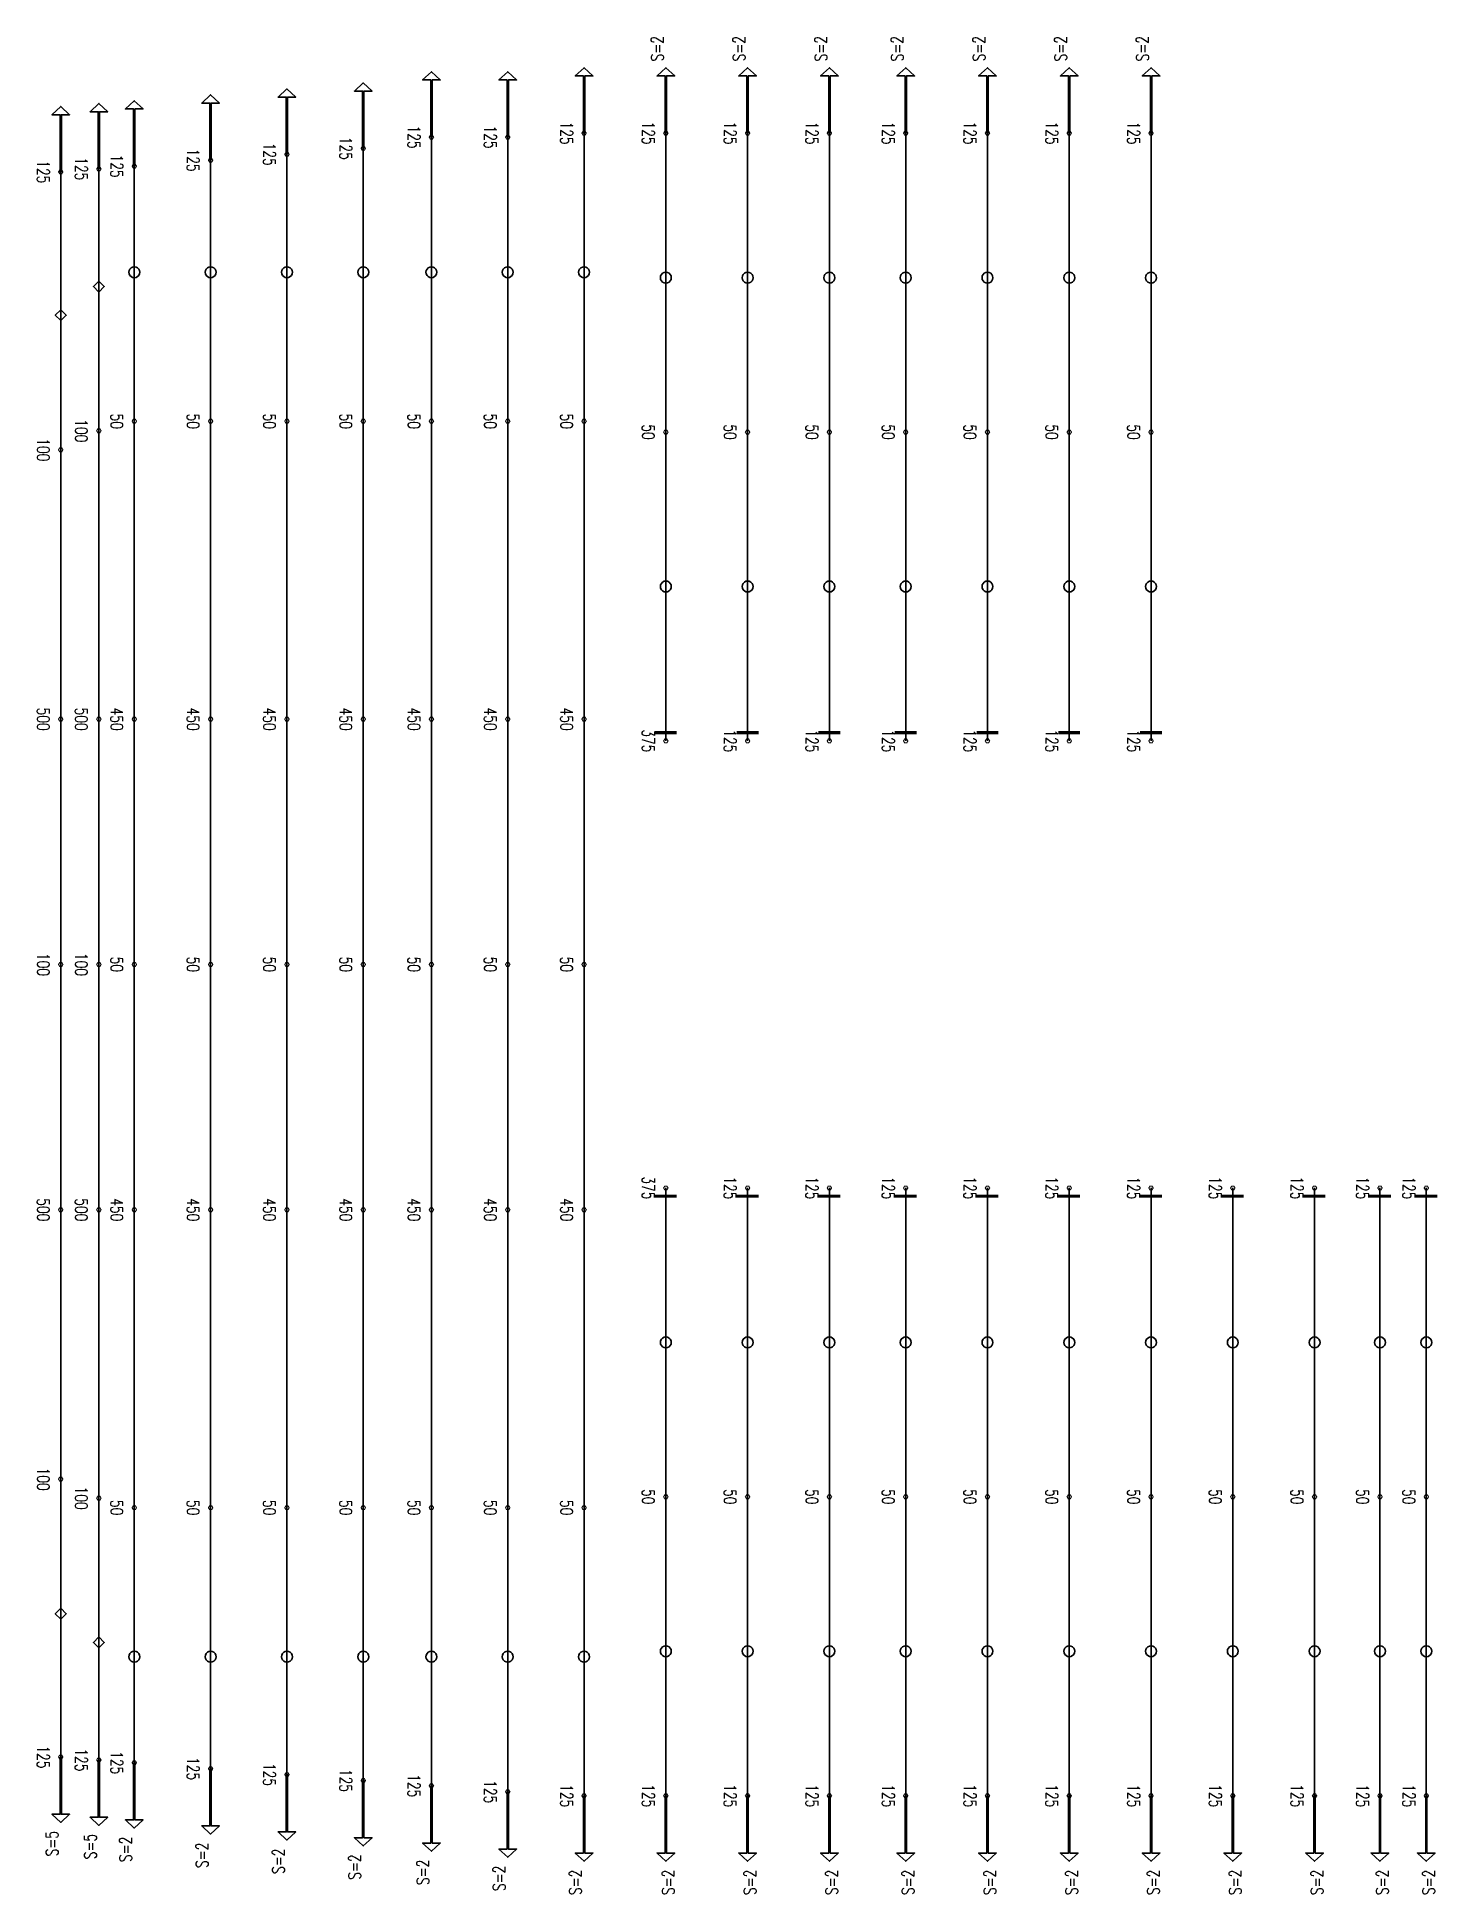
# Model space of a CAD drawing. Header units: millimetres. Extents: x 130400 to 587758, y -25561 to 40710.
# Drawn here: x 508767 to 534480, y 6652 to 40710 of the extents above; entities that cross this region are included whole.
import ezdxf

# ---------------------------------------------------------------- set-up
doc = ezdxf.new("R2010")
doc.units = ezdxf.units.MM
doc.layers.add('Current plane_Column', color=7, linetype='Continuous', true_color=0x4b00ff)
doc.layers.add('NDC_S-TENDON', color=6, linetype='Continuous', lineweight=35)
doc.layers.add('NDC_S_ANNO', color=7, linetype='Continuous', lineweight=20)
doc.styles.add('NDC_ANNO', font='', dxfattribs={"width": 0.8})
doc.styles.get('NDC_ANNO').set_extended_font_data('Dotum')

# ---------------------------------------------------------------- blocks, each defined once
blk = doc.blocks.new('HTB TDY')
at = {"layer": 'NDC_S-TENDON', "linetype": 'Continuous'}
for points, elevation in [([(6012, 29170), (6012, 30220), (6162, 30220), (6000, 30370), (5838, 30220), (5988, 30220), (5988, 29170)], 3575), ([(7262, 29376), (7262, 30426), (7412, 30426), (7250, 30576), (7088, 30426), (7238, 30426), (7238, 29376)], 3575), ([(8662, 29376), (8662, 30426), (8812, 30426), (8650, 30576), (8488, 30426), (8638, 30426), (8638, 29376)], 3575), ([(10062, 29450), (10062, 30500), (10212, 30500), (10050, 30650), (9888, 30500), (10038, 30500), (10038, 29450)], 3575), ([(11562, 29450), (11562, 30500), (11712, 30500), (11550, 30650), (11388, 30500), (11538, 30500), (11538, 29450)], 3575), ([(13062, 29450), (13062, 30500), (13212, 30500), (13050, 30650), (12888, 30500), (13038, 30500), (13038, 29450)], 3575), ([(14562, 29450), (14562, 30500), (14712, 30500), (14550, 30650), (14388, 30500), (14538, 30500), (14538, 29450)], 3576), ([(15962, 29450), (15962, 30500), (16112, 30500), (15950, 30650), (15788, 30500), (15938, 30500), (15938, 29450)], 3572), ([(17462, 29450), (17462, 30500), (17612, 30500), (17450, 30650), (17288, 30500), (17438, 30500), (17438, 29450)], 3575), ([(18962, 29450), (18962, 30500), (19112, 30500), (18950, 30650), (18788, 30500), (18938, 30500), (18938, 29450)], 3575), ([(20462, 29450), (20462, 30500), (20612, 30500), (20450, 30650), (20288, 30500), (20438, 30500), (20438, 29450)], 3575), ([(1162, 28793), (1162, 29843), (1312, 29843), (1150, 29993), (988, 29843), (1138, 29843), (1138, 28793)], 3575), ([(1812, 28843), (1812, 29893), (1962, 29893), (1800, 30043), (1638, 29893), (1788, 29893), (1788, 28843)], 3575), ([(3212, 28952), (3212, 30002), (3362, 30002), (3200, 30152), (3038, 30002), (3188, 30002), (3188, 28952)], 3575), ([(4612, 29061), (4612, 30111), (4762, 30111), (4600, 30261), (4438, 30111), (4588, 30111), (4588, 29061)], 3575), ([(462, 28738), (462, 29788), (612, 29788), (450, 29938), (288, 29788), (438, 29788), (438, 28738)], 3575), ([(1800, 26797), (1831, 26802), (1859, 26817), (1881, 26839), (1895, 26867), (1900, 26897), (1895, 26928), (1881, 26956), (1859, 26978), (1831, 26993), (1800, 26997), (1769, 26993), (1741, 26978), (1719, 26956), (1705, 26928), (1700, 26897), (1705, 26867), (1719, 26839), (1741, 26817), (1769, 26802), (1800, 26797)], 3532), ([(3200, 26797), (3231, 26802), (3259, 26817), (3281, 26839), (3295, 26867), (3300, 26897), (3295, 26928), (3281, 26956), (3259, 26978), (3231, 26993), (3200, 26997), (3169, 26993), (3141, 26978), (3119, 26956), (3105, 26928), (3100, 26897), (3105, 26867), (3119, 26839), (3141, 26817), (3169, 26802), (3200, 26797)], 3532), ([(4600, 26797), (4631, 26802), (4659, 26817), (4681, 26839), (4695, 26867), (4700, 26897), (4695, 26928), (4681, 26956), (4659, 26978), (4631, 26993), (4600, 26997), (4569, 26993), (4541, 26978), (4519, 26956), (4505, 26928), (4500, 26897), (4505, 26867), (4519, 26839), (4541, 26817), (4569, 26802), (4600, 26797)], 3532), ([(6000, 26797), (6031, 26802), (6059, 26817), (6081, 26839), (6095, 26867), (6100, 26897), (6095, 26928), (6081, 26956), (6059, 26978), (6031, 26993), (6000, 26997), (5969, 26993), (5941, 26978), (5919, 26956), (5905, 26928), (5900, 26897), (5905, 26867), (5919, 26839), (5941, 26817), (5969, 26802), (6000, 26797)], 3532), ([(7250, 26797), (7281, 26802), (7309, 26817), (7331, 26839), (7345, 26867), (7350, 26897), (7345, 26928), (7331, 26956), (7309, 26978), (7281, 26993), (7250, 26997), (7219, 26993), (7191, 26978), (7169, 26956), (7155, 26928), (7150, 26897), (7155, 26867), (7169, 26839), (7191, 26817), (7219, 26802), (7250, 26797)], 3532), ([(8650, 26797), (8681, 26802), (8709, 26817), (8731, 26839), (8745, 26867), (8750, 26897), (8745, 26928), (8731, 26956), (8709, 26978), (8681, 26993), (8650, 26997), (8619, 26993), (8591, 26978), (8569, 26956), (8555, 26928), (8550, 26897), (8555, 26867), (8569, 26839), (8591, 26817), (8619, 26802), (8650, 26797)], 3532), ([(10050, 26797), (10081, 26802), (10109, 26817), (10131, 26839), (10145, 26867), (10150, 26897), (10145, 26928), (10131, 26956), (10109, 26978), (10081, 26993), (10050, 26997), (10019, 26993), (9991, 26978), (9969, 26956), (9955, 26928), (9950, 26897), (9955, 26867), (9969, 26839), (9991, 26817), (10019, 26802), (10050, 26797)], 3532), ([(1150, 26535), (1250, 26635), (1150, 26735), (1050, 26635), (1150, 26535)], 3359), ([(11550, 26698), (11581, 26702), (11609, 26717), (11631, 26739), (11645, 26767), (11650, 26798), (11645, 26829), (11631, 26856), (11609, 26879), (11581, 26893), (11550, 26898), (11519, 26893), (11491, 26879), (11469, 26856), (11455, 26829), (11450, 26798), (11455, 26767), (11469, 26739), (11491, 26717), (11519, 26702), (11550, 26698)], 3532), ([(13050, 26698), (13081, 26702), (13109, 26717), (13131, 26739), (13145, 26767), (13150, 26798), (13145, 26829), (13131, 26856), (13109, 26879), (13081, 26893), (13050, 26898), (13019, 26893), (12991, 26879), (12969, 26856), (12955, 26829), (12950, 26798), (12955, 26767), (12969, 26739), (12991, 26717), (13019, 26702), (13050, 26698)], 3532), ([(14550, 26698), (14581, 26702), (14609, 26717), (14631, 26739), (14645, 26767), (14650, 26798), (14645, 26829), (14631, 26856), (14609, 26879), (14581, 26893), (14550, 26898), (14519, 26893), (14491, 26879), (14469, 26856), (14455, 26829), (14450, 26798), (14455, 26767), (14469, 26739), (14491, 26717), (14519, 26702), (14550, 26698)], 3533), ([(15950, 26698), (15981, 26702), (16009, 26717), (16031, 26739), (16045, 26767), (16050, 26798), (16045, 26829), (16031, 26856), (16009, 26879), (15981, 26893), (15950, 26898), (15919, 26893), (15891, 26879), (15869, 26856), (15855, 26829), (15850, 26798), (15855, 26767), (15869, 26739), (15891, 26717), (15919, 26702), (15950, 26698)], 3530), ([(17450, 26698), (17481, 26702), (17509, 26717), (17531, 26739), (17545, 26767), (17550, 26798), (17545, 26829), (17531, 26856), (17509, 26879), (17481, 26893), (17450, 26898), (17419, 26893), (17391, 26879), (17369, 26856), (17355, 26829), (17350, 26798), (17355, 26767), (17369, 26739), (17391, 26717), (17419, 26702), (17450, 26698)], 3532), ([(18950, 26698), (18981, 26702), (19009, 26717), (19031, 26739), (19045, 26767), (19050, 26798), (19045, 26829), (19031, 26856), (19009, 26879), (18981, 26893), (18950, 26898), (18919, 26893), (18891, 26879), (18869, 26856), (18855, 26829), (18850, 26798), (18855, 26767), (18869, 26739), (18891, 26717), (18919, 26702), (18950, 26698)], 3532), ([(20450, 26698), (20481, 26702), (20509, 26717), (20531, 26739), (20545, 26767), (20550, 26798), (20545, 26829), (20531, 26856), (20509, 26879), (20481, 26893), (20450, 26898), (20419, 26893), (20391, 26879), (20369, 26856), (20355, 26829), (20350, 26798), (20355, 26767), (20369, 26739), (20391, 26717), (20419, 26702), (20450, 26698)], 3532), ([(450, 26010), (550, 26110), (450, 26210), (350, 26110), (450, 26010)], 3359), ([(11550, 21033), (11581, 21037), (11609, 21052), (11631, 21074), (11645, 21102), (11650, 21133), (11645, 21163), (11631, 21191), (11609, 21213), (11581, 21228), (11550, 21233), (11519, 21228), (11491, 21213), (11469, 21191), (11455, 21163), (11450, 21133), (11455, 21102), (11469, 21074), (11491, 21052), (11519, 21037), (11550, 21033)], 3532), ([(13050, 21033), (13081, 21037), (13109, 21052), (13131, 21074), (13145, 21102), (13150, 21133), (13145, 21163), (13131, 21191), (13109, 21213), (13081, 21228), (13050, 21233), (13019, 21228), (12991, 21213), (12969, 21191), (12955, 21163), (12950, 21133), (12955, 21102), (12969, 21074), (12991, 21052), (13019, 21037), (13050, 21033)], 3532), ([(14550, 21033), (14581, 21037), (14609, 21052), (14631, 21074), (14645, 21102), (14650, 21133), (14645, 21163), (14631, 21191), (14609, 21213), (14581, 21228), (14550, 21233), (14519, 21228), (14491, 21213), (14469, 21191), (14455, 21163), (14450, 21133), (14455, 21102), (14469, 21074), (14491, 21052), (14519, 21037), (14550, 21033)], 3533), ([(15950, 21033), (15981, 21037), (16009, 21052), (16031, 21074), (16045, 21102), (16050, 21133), (16045, 21163), (16031, 21191), (16009, 21213), (15981, 21228), (15950, 21233), (15919, 21228), (15891, 21213), (15869, 21191), (15855, 21163), (15850, 21133), (15855, 21102), (15869, 21074), (15891, 21052), (15919, 21037), (15950, 21033)], 3530), ([(17450, 21033), (17481, 21037), (17509, 21052), (17531, 21074), (17545, 21102), (17550, 21133), (17545, 21163), (17531, 21191), (17509, 21213), (17481, 21228), (17450, 21233), (17419, 21228), (17391, 21213), (17369, 21191), (17355, 21163), (17350, 21133), (17355, 21102), (17369, 21074), (17391, 21052), (17419, 21037), (17450, 21033)], 3532), ([(18950, 21033), (18981, 21037), (19009, 21052), (19031, 21074), (19045, 21102), (19050, 21133), (19045, 21163), (19031, 21191), (19009, 21213), (18981, 21228), (18950, 21233), (18919, 21228), (18891, 21213), (18869, 21191), (18855, 21163), (18850, 21133), (18855, 21102), (18869, 21074), (18891, 21052), (18919, 21037), (18950, 21033)], 3532), ([(20450, 21033), (20481, 21037), (20509, 21052), (20531, 21074), (20545, 21102), (20550, 21133), (20545, 21163), (20531, 21191), (20509, 21213), (20481, 21228), (20450, 21233), (20419, 21228), (20391, 21213), (20369, 21191), (20355, 21163), (20350, 21133), (20355, 21102), (20369, 21074), (20391, 21052), (20419, 21037), (20450, 21033)], 3532), ([(11550, 7167), (11581, 7172), (11609, 7187), (11631, 7209), (11645, 7237), (11650, 7267), (11645, 7298), (11631, 7326), (11609, 7348), (11581, 7363), (11550, 7367), (11519, 7363), (11491, 7348), (11469, 7326), (11455, 7298), (11450, 7267), (11455, 7237), (11469, 7209), (11491, 7187), (11519, 7172), (11550, 7167)], 3532), ([(13050, 7167), (13081, 7172), (13109, 7187), (13131, 7209), (13145, 7237), (13150, 7267), (13145, 7298), (13131, 7326), (13109, 7348), (13081, 7363), (13050, 7367), (13019, 7363), (12991, 7348), (12969, 7326), (12955, 7298), (12950, 7267), (12955, 7237), (12969, 7209), (12991, 7187), (13019, 7172), (13050, 7167)], 3532), ([(14550, 7167), (14581, 7172), (14609, 7187), (14631, 7209), (14645, 7237), (14650, 7267), (14645, 7298), (14631, 7326), (14609, 7348), (14581, 7363), (14550, 7367), (14519, 7363), (14491, 7348), (14469, 7326), (14455, 7298), (14450, 7267), (14455, 7237), (14469, 7209), (14491, 7187), (14519, 7172), (14550, 7167)], 3545), ([(15950, 7167), (15981, 7172), (16009, 7187), (16031, 7209), (16045, 7237), (16050, 7267), (16045, 7298), (16031, 7326), (16009, 7348), (15981, 7363), (15950, 7367), (15919, 7363), (15891, 7348), (15869, 7326), (15855, 7298), (15850, 7267), (15855, 7237), (15869, 7209), (15891, 7187), (15919, 7172), (15950, 7167)], 3541), ([(17450, 7167), (17481, 7172), (17509, 7187), (17531, 7209), (17545, 7237), (17550, 7267), (17545, 7298), (17531, 7326), (17509, 7348), (17481, 7363), (17450, 7367), (17419, 7363), (17391, 7348), (17369, 7326), (17355, 7298), (17350, 7267), (17355, 7237), (17369, 7209), (17391, 7187), (17419, 7172), (17450, 7167)], 3532), ([(18950, 7167), (18981, 7172), (19009, 7187), (19031, 7209), (19045, 7237), (19050, 7267), (19045, 7298), (19031, 7326), (19009, 7348), (18981, 7363), (18950, 7367), (18919, 7363), (18891, 7348), (18869, 7326), (18855, 7298), (18850, 7267), (18855, 7237), (18869, 7209), (18891, 7187), (18919, 7172), (18950, 7167)], 3532), ([(20450, 7167), (20481, 7172), (20509, 7187), (20531, 7209), (20545, 7237), (20550, 7267), (20545, 7298), (20531, 7326), (20509, 7348), (20481, 7363), (20450, 7367), (20419, 7363), (20391, 7348), (20369, 7326), (20355, 7298), (20350, 7267), (20355, 7237), (20369, 7209), (20391, 7187), (20419, 7172), (20450, 7167)], 3532), ([(21950, 7167), (21981, 7172), (22009, 7187), (22031, 7209), (22045, 7237), (22050, 7267), (22045, 7298), (22031, 7326), (22009, 7348), (21981, 7363), (21950, 7367), (21919, 7363), (21891, 7348), (21869, 7326), (21855, 7298), (21850, 7267), (21855, 7237), (21869, 7209), (21891, 7187), (21919, 7172), (21950, 7167)], 3532), ([(23450, 7167), (23481, 7172), (23509, 7187), (23531, 7209), (23545, 7237), (23550, 7267), (23545, 7298), (23531, 7326), (23509, 7348), (23481, 7363), (23450, 7367), (23419, 7363), (23391, 7348), (23369, 7326), (23355, 7298), (23350, 7267), (23355, 7237), (23369, 7209), (23391, 7187), (23419, 7172), (23450, 7167)], 3532), ([(24650, 7167), (24681, 7172), (24709, 7187), (24731, 7209), (24745, 7237), (24750, 7267), (24745, 7298), (24731, 7326), (24709, 7348), (24681, 7363), (24650, 7367), (24619, 7363), (24591, 7348), (24569, 7326), (24555, 7298), (24550, 7267), (24555, 7237), (24569, 7209), (24591, 7187), (24619, 7172), (24650, 7167)], 3532), ([(25500, 7167), (25531, 7172), (25559, 7187), (25581, 7209), (25595, 7237), (25600, 7267), (25595, 7298), (25581, 7326), (25559, 7348), (25531, 7363), (25500, 7367), (25469, 7363), (25441, 7348), (25419, 7326), (25405, 7298), (25400, 7267), (25405, 7237), (25419, 7209), (25441, 7187), (25469, 7172), (25500, 7167)], -35), ([(450, 2190), (550, 2290), (450, 2390), (350, 2290), (450, 2190)], 3362), ([(1150, 1665), (1250, 1765), (1150, 1865), (1050, 1765), (1150, 1665)], 3363), ([(1800, 1402), (1831, 1407), (1859, 1422), (1881, 1444), (1895, 1472), (1900, 1502), (1895, 1533), (1881, 1561), (1859, 1583), (1831, 1598), (1800, 1602), (1769, 1598), (1741, 1583), (1719, 1561), (1705, 1533), (1700, 1502), (1705, 1472), (1719, 1444), (1741, 1422), (1769, 1407), (1800, 1402)], 3532), ([(3200, 1402), (3231, 1407), (3259, 1422), (3281, 1444), (3295, 1472), (3300, 1502), (3295, 1533), (3281, 1561), (3259, 1583), (3231, 1598), (3200, 1602), (3169, 1598), (3141, 1583), (3119, 1561), (3105, 1533), (3100, 1502), (3105, 1472), (3119, 1444), (3141, 1422), (3169, 1407), (3200, 1402)], 3532), ([(4600, 1402), (4631, 1407), (4659, 1422), (4681, 1444), (4695, 1472), (4700, 1502), (4695, 1533), (4681, 1561), (4659, 1583), (4631, 1598), (4600, 1602), (4569, 1598), (4541, 1583), (4519, 1561), (4505, 1533), (4500, 1502), (4505, 1472), (4519, 1444), (4541, 1422), (4569, 1407), (4600, 1402)], 3532), ([(6000, 1402), (6031, 1407), (6059, 1422), (6081, 1444), (6095, 1472), (6100, 1502), (6095, 1533), (6081, 1561), (6059, 1583), (6031, 1598), (6000, 1602), (5969, 1598), (5941, 1583), (5919, 1561), (5905, 1533), (5900, 1502), (5905, 1472), (5919, 1444), (5941, 1422), (5969, 1407), (6000, 1402)], 3532), ([(7250, 1402), (7281, 1407), (7309, 1422), (7331, 1444), (7345, 1472), (7350, 1502), (7345, 1533), (7331, 1561), (7309, 1583), (7281, 1598), (7250, 1602), (7219, 1598), (7191, 1583), (7169, 1561), (7155, 1533), (7150, 1502), (7155, 1472), (7169, 1444), (7191, 1422), (7219, 1407), (7250, 1402)], 3533), ([(8650, 1402), (8681, 1407), (8709, 1422), (8731, 1444), (8745, 1472), (8750, 1502), (8745, 1533), (8731, 1561), (8709, 1583), (8681, 1598), (8650, 1602), (8619, 1598), (8591, 1583), (8569, 1561), (8555, 1533), (8550, 1502), (8555, 1472), (8569, 1444), (8591, 1422), (8619, 1407), (8650, 1402)], 3533), ([(10050, 1402), (10081, 1407), (10109, 1422), (10131, 1444), (10145, 1472), (10150, 1502), (10145, 1533), (10131, 1561), (10109, 1583), (10081, 1598), (10050, 1602), (10019, 1598), (9991, 1583), (9969, 1561), (9955, 1533), (9950, 1502), (9955, 1472), (9969, 1444), (9991, 1422), (10019, 1407), (10050, 1402)], 3532), ([(11550, 1502), (11581, 1507), (11609, 1522), (11631, 1544), (11645, 1572), (11650, 1602), (11645, 1633), (11631, 1661), (11609, 1683), (11581, 1698), (11550, 1702), (11519, 1698), (11491, 1683), (11469, 1661), (11455, 1633), (11450, 1602), (11455, 1572), (11469, 1544), (11491, 1522), (11519, 1507), (11550, 1502)], 3532), ([(13050, 1502), (13081, 1507), (13109, 1522), (13131, 1544), (13145, 1572), (13150, 1602), (13145, 1633), (13131, 1661), (13109, 1683), (13081, 1698), (13050, 1702), (13019, 1698), (12991, 1683), (12969, 1661), (12955, 1633), (12950, 1602), (12955, 1572), (12969, 1544), (12991, 1522), (13019, 1507), (13050, 1502)], 3532), ([(14550, 1502), (14581, 1507), (14609, 1522), (14631, 1544), (14645, 1572), (14650, 1602), (14645, 1633), (14631, 1661), (14609, 1683), (14581, 1698), (14550, 1702), (14519, 1698), (14491, 1683), (14469, 1661), (14455, 1633), (14450, 1602), (14455, 1572), (14469, 1544), (14491, 1522), (14519, 1507), (14550, 1502)], 3545), ([(15950, 1502), (15981, 1507), (16009, 1522), (16031, 1544), (16045, 1572), (16050, 1602), (16045, 1633), (16031, 1661), (16009, 1683), (15981, 1698), (15950, 1702), (15919, 1698), (15891, 1683), (15869, 1661), (15855, 1633), (15850, 1602), (15855, 1572), (15869, 1544), (15891, 1522), (15919, 1507), (15950, 1502)], 3541), ([(17450, 1502), (17481, 1507), (17509, 1522), (17531, 1544), (17545, 1572), (17550, 1602), (17545, 1633), (17531, 1661), (17509, 1683), (17481, 1698), (17450, 1702), (17419, 1698), (17391, 1683), (17369, 1661), (17355, 1633), (17350, 1602), (17355, 1572), (17369, 1544), (17391, 1522), (17419, 1507), (17450, 1502)], 3532), ([(18950, 1502), (18981, 1507), (19009, 1522), (19031, 1544), (19045, 1572), (19050, 1602), (19045, 1633), (19031, 1661), (19009, 1683), (18981, 1698), (18950, 1702), (18919, 1698), (18891, 1683), (18869, 1661), (18855, 1633), (18850, 1602), (18855, 1572), (18869, 1544), (18891, 1522), (18919, 1507), (18950, 1502)], 3532), ([(20450, 1502), (20481, 1507), (20509, 1522), (20531, 1544), (20545, 1572), (20550, 1602), (20545, 1633), (20531, 1661), (20509, 1683), (20481, 1698), (20450, 1702), (20419, 1698), (20391, 1683), (20369, 1661), (20355, 1633), (20350, 1602), (20355, 1572), (20369, 1544), (20391, 1522), (20419, 1507), (20450, 1502)], 3532), ([(21950, 1502), (21981, 1507), (22009, 1522), (22031, 1544), (22045, 1572), (22050, 1602), (22045, 1633), (22031, 1661), (22009, 1683), (21981, 1698), (21950, 1702), (21919, 1698), (21891, 1683), (21869, 1661), (21855, 1633), (21850, 1602), (21855, 1572), (21869, 1544), (21891, 1522), (21919, 1507), (21950, 1502)], 3532), ([(23450, 1502), (23481, 1507), (23509, 1522), (23531, 1544), (23545, 1572), (23550, 1602), (23545, 1633), (23531, 1661), (23509, 1683), (23481, 1698), (23450, 1702), (23419, 1698), (23391, 1683), (23369, 1661), (23355, 1633), (23350, 1602), (23355, 1572), (23369, 1544), (23391, 1522), (23419, 1507), (23450, 1502)], 3532), ([(24650, 1502), (24681, 1507), (24709, 1522), (24731, 1544), (24745, 1572), (24750, 1602), (24745, 1633), (24731, 1661), (24709, 1683), (24681, 1698), (24650, 1702), (24619, 1698), (24591, 1683), (24569, 1661), (24555, 1633), (24550, 1602), (24555, 1572), (24569, 1544), (24591, 1522), (24619, 1507), (24650, 1502)], 3532), ([(25500, 1502), (25531, 1507), (25559, 1522), (25581, 1544), (25595, 1572), (25600, 1602), (25595, 1633), (25581, 1661), (25559, 1683), (25531, 1698), (25500, 1702), (25469, 1698), (25441, 1683), (25419, 1661), (25405, 1633), (25400, 1602), (25405, 1572), (25419, 1544), (25441, 1522), (25469, 1507), (25500, 1502)], -35), ([(438, -338), (438, -1388), (288, -1388), (450, -1538), (612, -1388), (462, -1388), (462, -338)], 3575), ([(1138, -393), (1138, -1443), (988, -1443), (1150, -1593), (1312, -1443), (1162, -1443), (1162, -393)], 3575), ([(1788, -443), (1788, -1493), (1638, -1493), (1800, -1643), (1962, -1493), (1812, -1493), (1812, -443)], 3575), ([(3188, -552), (3188, -1602), (3038, -1602), (3200, -1752), (3362, -1602), (3212, -1602), (3212, -552)], 3575), ([(4588, -661), (4588, -1711), (4438, -1711), (4600, -1861), (4762, -1711), (4612, -1711), (4612, -661)], 3575), ([(5988, -770), (5988, -1820), (5838, -1820), (6000, -1970), (6162, -1820), (6012, -1820), (6012, -770)], 3575), ([(7238, -866), (7238, -1916), (7088, -1916), (7250, -2066), (7412, -1916), (7262, -1916), (7262, -866)], 3575), ([(8638, -976), (8638, -2026), (8488, -2026), (8650, -2176), (8812, -2026), (8662, -2026), (8662, -976)], 3575), ([(10038, -1050), (10038, -2100), (9888, -2100), (10050, -2250), (10212, -2100), (10062, -2100), (10062, -1050)], 3575), ([(11538, -1050), (11538, -2100), (11388, -2100), (11550, -2250), (11712, -2100), (11562, -2100), (11562, -1050)], 3575), ([(13038, -1050), (13038, -2100), (12888, -2100), (13050, -2250), (13212, -2100), (13062, -2100), (13062, -1050)], 3575), ([(14538, -1050), (14538, -2100), (14388, -2100), (14550, -2250), (14712, -2100), (14562, -2100), (14562, -1050)], 3587), ([(15938, -1050), (15938, -2100), (15788, -2100), (15950, -2250), (16112, -2100), (15962, -2100), (15962, -1050)], 3584), ([(17438, -1050), (17438, -2100), (17288, -2100), (17450, -2250), (17612, -2100), (17462, -2100), (17462, -1050)], 3575), ([(18938, -1050), (18938, -2100), (18788, -2100), (18950, -2250), (19112, -2100), (18962, -2100), (18962, -1050)], 3575), ([(20438, -1050), (20438, -2100), (20288, -2100), (20450, -2250), (20612, -2100), (20462, -2100), (20462, -1050)], 3575), ([(21938, -1050), (21938, -2100), (21788, -2100), (21950, -2250), (22112, -2100), (21962, -2100), (21962, -1050)], 3575), ([(23438, -1050), (23438, -2100), (23288, -2100), (23450, -2250), (23612, -2100), (23462, -2100), (23462, -1050)], 3575), ([(24638, -1050), (24638, -2100), (24488, -2100), (24650, -2250), (24812, -2100), (24662, -2100), (24662, -1050)], 3575), ([(25488, -1050), (25488, -2100), (25338, -2100), (25500, -2250), (25662, -2100), (25512, -2100), (25512, -1050)], 8)]:
    blk.add_lwpolyline(points, close=True, dxfattribs=dict(at, elevation=elevation))
for points, elevation in [([(7290, 29376, 20, 20, 0), (7270, 29411, 20, 20, 0), (7230, 29411, 20, 20, 0), (7210, 29376, 20, 20, 0), (7230, 29341, 20, 20, 0), (7270, 29341, 20, 20, 0)], 3575), ([(7290, 29376, 20, 20, 0), (7270, 29411, 20, 20, 0), (7230, 29411, 20, 20, 0), (7210, 29376, 20, 20, 0), (7230, 29341, 20, 20, 0), (7270, 29341, 20, 20, 0)], 3575), ([(8690, 29376, 20, 20, 0), (8670, 29411, 20, 20, 0), (8630, 29411, 20, 20, 0), (8610, 29376, 20, 20, 0), (8630, 29341, 20, 20, 0), (8670, 29341, 20, 20, 0)], 3575), ([(8690, 29376, 20, 20, 0), (8670, 29411, 20, 20, 0), (8630, 29411, 20, 20, 0), (8610, 29376, 20, 20, 0), (8630, 29341, 20, 20, 0), (8670, 29341, 20, 20, 0)], 3575), ([(10090, 29450, 20, 20, 0), (10070, 29485, 20, 20, 0), (10030, 29485, 20, 20, 0), (10010, 29450, 20, 20, 0), (10030, 29415, 20, 20, 0), (10070, 29415, 20, 20, 0)], 3575), ([(10090, 29450, 20, 20, 0), (10070, 29485, 20, 20, 0), (10030, 29485, 20, 20, 0), (10010, 29450, 20, 20, 0), (10030, 29415, 20, 20, 0), (10070, 29415, 20, 20, 0)], 3575), ([(11590, 29450, 20, 20, 0), (11570, 29485, 20, 20, 0), (11530, 29485, 20, 20, 0), (11510, 29450, 20, 20, 0), (11530, 29415, 20, 20, 0), (11570, 29415, 20, 20, 0)], 3575), ([(11590, 29450, 20, 20, 0), (11570, 29485, 20, 20, 0), (11530, 29485, 20, 20, 0), (11510, 29450, 20, 20, 0), (11530, 29415, 20, 20, 0), (11570, 29415, 20, 20, 0)], 3575), ([(13090, 29450, 20, 20, 0), (13070, 29485, 20, 20, 0), (13030, 29485, 20, 20, 0), (13010, 29450, 20, 20, 0), (13030, 29415, 20, 20, 0), (13070, 29415, 20, 20, 0)], 3575), ([(13090, 29450, 20, 20, 0), (13070, 29485, 20, 20, 0), (13030, 29485, 20, 20, 0), (13010, 29450, 20, 20, 0), (13030, 29415, 20, 20, 0), (13070, 29415, 20, 20, 0)], 3575), ([(14590, 29450, 20, 20, 0), (14570, 29485, 20, 20, 0), (14530, 29485, 20, 20, 0), (14510, 29450, 20, 20, 0), (14530, 29415, 20, 20, 0), (14570, 29415, 20, 20, 0)], 3576), ([(14590, 29450, 20, 20, 0), (14570, 29485, 20, 20, 0), (14530, 29485, 20, 20, 0), (14510, 29450, 20, 20, 0), (14530, 29415, 20, 20, 0), (14570, 29415, 20, 20, 0)], 3576), ([(15990, 29450, 20, 20, 0), (15970, 29485, 20, 20, 0), (15930, 29485, 20, 20, 0), (15910, 29450, 20, 20, 0), (15930, 29415, 20, 20, 0), (15970, 29415, 20, 20, 0)], 3572), ([(15990, 29450, 20, 20, 0), (15970, 29485, 20, 20, 0), (15930, 29485, 20, 20, 0), (15910, 29450, 20, 20, 0), (15930, 29415, 20, 20, 0), (15970, 29415, 20, 20, 0)], 3572), ([(17490, 29450, 20, 20, 0), (17470, 29485, 20, 20, 0), (17430, 29485, 20, 20, 0), (17410, 29450, 20, 20, 0), (17430, 29415, 20, 20, 0), (17470, 29415, 20, 20, 0)], 3575), ([(17490, 29450, 20, 20, 0), (17470, 29485, 20, 20, 0), (17430, 29485, 20, 20, 0), (17410, 29450, 20, 20, 0), (17430, 29415, 20, 20, 0), (17470, 29415, 20, 20, 0)], 3575), ([(18990, 29450, 20, 20, 0), (18970, 29485, 20, 20, 0), (18930, 29485, 20, 20, 0), (18910, 29450, 20, 20, 0), (18930, 29415, 20, 20, 0), (18970, 29415, 20, 20, 0)], 3575), ([(18990, 29450, 20, 20, 0), (18970, 29485, 20, 20, 0), (18930, 29485, 20, 20, 0), (18910, 29450, 20, 20, 0), (18930, 29415, 20, 20, 0), (18970, 29415, 20, 20, 0)], 3575), ([(20490, 29450, 20, 20, 0), (20470, 29485, 20, 20, 0), (20430, 29485, 20, 20, 0), (20410, 29450, 20, 20, 0), (20430, 29415, 20, 20, 0), (20470, 29415, 20, 20, 0)], 3575), ([(20490, 29450, 20, 20, 0), (20470, 29485, 20, 20, 0), (20430, 29485, 20, 20, 0), (20410, 29450, 20, 20, 0), (20430, 29415, 20, 20, 0), (20470, 29415, 20, 20, 0)], 3575), ([(3240, 28952, 20, 20, 0), (3220, 28987, 20, 20, 0), (3180, 28987, 20, 20, 0), (3160, 28952, 20, 20, 0), (3180, 28918, 20, 20, 0), (3220, 28918, 20, 20, 0)], 3575), ([(3240, 28952, 20, 20, 0), (3220, 28987, 20, 20, 0), (3180, 28987, 20, 20, 0), (3160, 28952, 20, 20, 0), (3180, 28918, 20, 20, 0), (3220, 28918, 20, 20, 0)], 3575), ([(4640, 29061, 20, 20, 0), (4620, 29096, 20, 20, 0), (4580, 29096, 20, 20, 0), (4560, 29061, 20, 20, 0), (4580, 29026, 20, 20, 0), (4620, 29026, 20, 20, 0)], 3575), ([(4640, 29061, 20, 20, 0), (4620, 29096, 20, 20, 0), (4580, 29096, 20, 20, 0), (4560, 29061, 20, 20, 0), (4580, 29026, 20, 20, 0), (4620, 29026, 20, 20, 0)], 3575), ([(6040, 29170, 20, 20, 0), (6020, 29205, 20, 20, 0), (5980, 29205, 20, 20, 0), (5960, 29170, 20, 20, 0), (5980, 29135, 20, 20, 0), (6020, 29135, 20, 20, 0)], 3575), ([(6040, 29170, 20, 20, 0), (6020, 29205, 20, 20, 0), (5980, 29205, 20, 20, 0), (5960, 29170, 20, 20, 0), (5980, 29135, 20, 20, 0), (6020, 29135, 20, 20, 0)], 3575), ([(490, 28738, 20, 20, 0), (470, 28773, 20, 20, 0), (430, 28773, 20, 20, 0), (410, 28738, 20, 20, 0), (430, 28704, 20, 20, 0), (470, 28704, 20, 20, 0)], 3575), ([(490, 28738, 20, 20, 0), (470, 28773, 20, 20, 0), (430, 28773, 20, 20, 0), (410, 28738, 20, 20, 0), (430, 28704, 20, 20, 0), (470, 28704, 20, 20, 0)], 3575), ([(1190, 28793, 20, 20, 0), (1170, 28827, 20, 20, 0), (1130, 28827, 20, 20, 0), (1110, 28793, 20, 20, 0), (1130, 28758, 20, 20, 0), (1170, 28758, 20, 20, 0)], 3575), ([(1190, 28793, 20, 20, 0), (1170, 28827, 20, 20, 0), (1130, 28827, 20, 20, 0), (1110, 28793, 20, 20, 0), (1130, 28758, 20, 20, 0), (1170, 28758, 20, 20, 0)], 3575), ([(1840, 28843, 20, 20, 0), (1820, 28878, 20, 20, 0), (1780, 28878, 20, 20, 0), (1760, 28843, 20, 20, 0), (1780, 28809, 20, 20, 0), (1820, 28809, 20, 20, 0)], 3575), ([(1840, 28843, 20, 20, 0), (1820, 28878, 20, 20, 0), (1780, 28878, 20, 20, 0), (1760, 28843, 20, 20, 0), (1780, 28809, 20, 20, 0), (1820, 28809, 20, 20, 0)], 3575), ([(1840, 24165, 20, 20, 0), (1820, 24200, 20, 20, 0), (1780, 24200, 20, 20, 0), (1760, 24165, 20, 20, 0), (1780, 24130, 20, 20, 0), (1820, 24130, 20, 20, 0)], 3500), ([(1840, 24165, 20, 20, 0), (1820, 24200, 20, 20, 0), (1780, 24200, 20, 20, 0), (1760, 24165, 20, 20, 0), (1780, 24130, 20, 20, 0), (1820, 24130, 20, 20, 0)], 3500), ([(3240, 24165, 20, 20, 0), (3220, 24200, 20, 20, 0), (3180, 24200, 20, 20, 0), (3160, 24165, 20, 20, 0), (3180, 24130, 20, 20, 0), (3220, 24130, 20, 20, 0)], 3500), ([(3240, 24165, 20, 20, 0), (3220, 24200, 20, 20, 0), (3180, 24200, 20, 20, 0), (3160, 24165, 20, 20, 0), (3180, 24130, 20, 20, 0), (3220, 24130, 20, 20, 0)], 3500), ([(4640, 24165, 20, 20, 0), (4620, 24200, 20, 20, 0), (4580, 24200, 20, 20, 0), (4560, 24165, 20, 20, 0), (4580, 24130, 20, 20, 0), (4620, 24130, 20, 20, 0)], 3500), ([(4640, 24165, 20, 20, 0), (4620, 24200, 20, 20, 0), (4580, 24200, 20, 20, 0), (4560, 24165, 20, 20, 0), (4580, 24130, 20, 20, 0), (4620, 24130, 20, 20, 0)], 3500), ([(6040, 24165, 20, 20, 0), (6020, 24200, 20, 20, 0), (5980, 24200, 20, 20, 0), (5960, 24165, 20, 20, 0), (5980, 24130, 20, 20, 0), (6020, 24130, 20, 20, 0)], 3500), ([(6040, 24165, 20, 20, 0), (6020, 24200, 20, 20, 0), (5980, 24200, 20, 20, 0), (5960, 24165, 20, 20, 0), (5980, 24130, 20, 20, 0), (6020, 24130, 20, 20, 0)], 3500), ([(7290, 24165, 20, 20, 0), (7270, 24200, 20, 20, 0), (7230, 24200, 20, 20, 0), (7210, 24165, 20, 20, 0), (7230, 24130, 20, 20, 0), (7270, 24130, 20, 20, 0)], 3500), ([(7290, 24165, 20, 20, 0), (7270, 24200, 20, 20, 0), (7230, 24200, 20, 20, 0), (7210, 24165, 20, 20, 0), (7230, 24130, 20, 20, 0), (7270, 24130, 20, 20, 0)], 3500), ([(8690, 24165, 20, 20, 0), (8670, 24200, 20, 20, 0), (8630, 24200, 20, 20, 0), (8610, 24165, 20, 20, 0), (8630, 24130, 20, 20, 0), (8670, 24130, 20, 20, 0)], 3500), ([(8690, 24165, 20, 20, 0), (8670, 24200, 20, 20, 0), (8630, 24200, 20, 20, 0), (8610, 24165, 20, 20, 0), (8630, 24130, 20, 20, 0), (8670, 24130, 20, 20, 0)], 3500), ([(10090, 24165, 20, 20, 0), (10070, 24200, 20, 20, 0), (10030, 24200, 20, 20, 0), (10010, 24165, 20, 20, 0), (10030, 24130, 20, 20, 0), (10070, 24130, 20, 20, 0)], 3500), ([(10090, 24165, 20, 20, 0), (10070, 24200, 20, 20, 0), (10030, 24200, 20, 20, 0), (10010, 24165, 20, 20, 0), (10030, 24130, 20, 20, 0), (10070, 24130, 20, 20, 0)], 3500), ([(1190, 23990, 20, 20, 0), (1170, 24025, 20, 20, 0), (1130, 24025, 20, 20, 0), (1110, 23990, 20, 20, 0), (1130, 23955, 20, 20, 0), (1170, 23955, 20, 20, 0)], 3200), ([(1190, 23990, 20, 20, 0), (1170, 24025, 20, 20, 0), (1130, 24025, 20, 20, 0), (1110, 23990, 20, 20, 0), (1130, 23955, 20, 20, 0), (1170, 23955, 20, 20, 0)], 3200), ([(11590, 23965, 20, 20, 0), (11570, 24000, 20, 20, 0), (11530, 24000, 20, 20, 0), (11510, 23965, 20, 20, 0), (11530, 23930, 20, 20, 0), (11570, 23930, 20, 20, 0)], 3500), ([(11590, 23965, 20, 20, 0), (11570, 24000, 20, 20, 0), (11530, 24000, 20, 20, 0), (11510, 23965, 20, 20, 0), (11530, 23930, 20, 20, 0), (11570, 23930, 20, 20, 0)], 3500), ([(13090, 23965, 20, 20, 0), (13070, 24000, 20, 20, 0), (13030, 24000, 20, 20, 0), (13010, 23965, 20, 20, 0), (13030, 23930, 20, 20, 0), (13070, 23930, 20, 20, 0)], 3500), ([(13090, 23965, 20, 20, 0), (13070, 24000, 20, 20, 0), (13030, 24000, 20, 20, 0), (13010, 23965, 20, 20, 0), (13030, 23930, 20, 20, 0), (13070, 23930, 20, 20, 0)], 3500), ([(14590, 23965, 20, 20, 0), (14570, 24000, 20, 20, 0), (14530, 24000, 20, 20, 0), (14510, 23965, 20, 20, 0), (14530, 23930, 20, 20, 0), (14570, 23930, 20, 20, 0)], 3501), ([(14590, 23965, 20, 20, 0), (14570, 24000, 20, 20, 0), (14530, 24000, 20, 20, 0), (14510, 23965, 20, 20, 0), (14530, 23930, 20, 20, 0), (14570, 23930, 20, 20, 0)], 3501), ([(15990, 23965, 20, 20, 0), (15970, 24000, 20, 20, 0), (15930, 24000, 20, 20, 0), (15910, 23965, 20, 20, 0), (15930, 23930, 20, 20, 0), (15970, 23930, 20, 20, 0)], 3497), ([(15990, 23965, 20, 20, 0), (15970, 24000, 20, 20, 0), (15930, 24000, 20, 20, 0), (15910, 23965, 20, 20, 0), (15930, 23930, 20, 20, 0), (15970, 23930, 20, 20, 0)], 3497), ([(17490, 23965, 20, 20, 0), (17470, 24000, 20, 20, 0), (17430, 24000, 20, 20, 0), (17410, 23965, 20, 20, 0), (17430, 23930, 20, 20, 0), (17470, 23930, 20, 20, 0)], 3500), ([(17490, 23965, 20, 20, 0), (17470, 24000, 20, 20, 0), (17430, 24000, 20, 20, 0), (17410, 23965, 20, 20, 0), (17430, 23930, 20, 20, 0), (17470, 23930, 20, 20, 0)], 3500), ([(18990, 23965, 20, 20, 0), (18970, 24000, 20, 20, 0), (18930, 24000, 20, 20, 0), (18910, 23965, 20, 20, 0), (18930, 23930, 20, 20, 0), (18970, 23930, 20, 20, 0)], 3500), ([(18990, 23965, 20, 20, 0), (18970, 24000, 20, 20, 0), (18930, 24000, 20, 20, 0), (18910, 23965, 20, 20, 0), (18930, 23930, 20, 20, 0), (18970, 23930, 20, 20, 0)], 3500), ([(20490, 23965, 20, 20, 0), (20470, 24000, 20, 20, 0), (20430, 24000, 20, 20, 0), (20410, 23965, 20, 20, 0), (20430, 23930, 20, 20, 0), (20470, 23930, 20, 20, 0)], 3500), ([(20490, 23965, 20, 20, 0), (20470, 24000, 20, 20, 0), (20430, 24000, 20, 20, 0), (20410, 23965, 20, 20, 0), (20430, 23930, 20, 20, 0), (20470, 23930, 20, 20, 0)], 3500), ([(490, 23640, 20, 20, 0), (470, 23675, 20, 20, 0), (430, 23675, 20, 20, 0), (410, 23640, 20, 20, 0), (430, 23605, 20, 20, 0), (470, 23605, 20, 20, 0)], 3200), ([(490, 23640, 20, 20, 0), (470, 23675, 20, 20, 0), (430, 23675, 20, 20, 0), (410, 23640, 20, 20, 0), (430, 23605, 20, 20, 0), (470, 23605, 20, 20, 0)], 3200), ([(490, 18700, 20, 20, 0), (470, 18735, 20, 20, 0), (430, 18735, 20, 20, 0), (410, 18700, 20, 20, 0), (430, 18665, 20, 20, 0), (470, 18665, 20, 20, 0)], 3600), ([(490, 18700, 20, 20, 0), (470, 18735, 20, 20, 0), (430, 18735, 20, 20, 0), (410, 18700, 20, 20, 0), (430, 18665, 20, 20, 0), (470, 18665, 20, 20, 0)], 3600), ([(490, 18700, 20, 20, 0), (470, 18735, 20, 20, 0), (430, 18735, 20, 20, 0), (410, 18700, 20, 20, 0), (430, 18665, 20, 20, 0), (470, 18665, 20, 20, 0)], 3600), ([(490, 18700, 20, 20, 0), (470, 18735, 20, 20, 0), (430, 18735, 20, 20, 0), (410, 18700, 20, 20, 0), (430, 18665, 20, 20, 0), (470, 18665, 20, 20, 0)], 3600), ([(1190, 18700, 20, 20, 0), (1170, 18735, 20, 20, 0), (1130, 18735, 20, 20, 0), (1110, 18700, 20, 20, 0), (1130, 18665, 20, 20, 0), (1170, 18665, 20, 20, 0)], 3600), ([(1190, 18700, 20, 20, 0), (1170, 18735, 20, 20, 0), (1130, 18735, 20, 20, 0), (1110, 18700, 20, 20, 0), (1130, 18665, 20, 20, 0), (1170, 18665, 20, 20, 0)], 3600), ([(1190, 18700, 20, 20, 0), (1170, 18735, 20, 20, 0), (1130, 18735, 20, 20, 0), (1110, 18700, 20, 20, 0), (1130, 18665, 20, 20, 0), (1170, 18665, 20, 20, 0)], 3600), ([(1190, 18700, 20, 20, 0), (1170, 18735, 20, 20, 0), (1130, 18735, 20, 20, 0), (1110, 18700, 20, 20, 0), (1130, 18665, 20, 20, 0), (1170, 18665, 20, 20, 0)], 3600), ([(1840, 18700, 20, 20, 0), (1820, 18735, 20, 20, 0), (1780, 18735, 20, 20, 0), (1760, 18700, 20, 20, 0), (1780, 18665, 20, 20, 0), (1820, 18665, 20, 20, 0)], 3650), ([(1840, 18700, 20, 20, 0), (1820, 18735, 20, 20, 0), (1780, 18735, 20, 20, 0), (1760, 18700, 20, 20, 0), (1780, 18665, 20, 20, 0), (1820, 18665, 20, 20, 0)], 3650), ([(1840, 18700, 20, 20, 0), (1820, 18735, 20, 20, 0), (1780, 18735, 20, 20, 0), (1760, 18700, 20, 20, 0), (1780, 18665, 20, 20, 0), (1820, 18665, 20, 20, 0)], 3650), ([(1840, 18700, 20, 20, 0), (1820, 18735, 20, 20, 0), (1780, 18735, 20, 20, 0), (1760, 18700, 20, 20, 0), (1780, 18665, 20, 20, 0), (1820, 18665, 20, 20, 0)], 3650), ([(3240, 18700, 20, 20, 0), (3220, 18735, 20, 20, 0), (3180, 18735, 20, 20, 0), (3160, 18700, 20, 20, 0), (3180, 18665, 20, 20, 0), (3220, 18665, 20, 20, 0)], 3650), ([(3240, 18700, 20, 20, 0), (3220, 18735, 20, 20, 0), (3180, 18735, 20, 20, 0), (3160, 18700, 20, 20, 0), (3180, 18665, 20, 20, 0), (3220, 18665, 20, 20, 0)], 3650), ([(3240, 18700, 20, 20, 0), (3220, 18735, 20, 20, 0), (3180, 18735, 20, 20, 0), (3160, 18700, 20, 20, 0), (3180, 18665, 20, 20, 0), (3220, 18665, 20, 20, 0)], 3650), ([(3240, 18700, 20, 20, 0), (3220, 18735, 20, 20, 0), (3180, 18735, 20, 20, 0), (3160, 18700, 20, 20, 0), (3180, 18665, 20, 20, 0), (3220, 18665, 20, 20, 0)], 3650), ([(4640, 18700, 20, 20, 0), (4620, 18735, 20, 20, 0), (4580, 18735, 20, 20, 0), (4560, 18700, 20, 20, 0), (4580, 18665, 20, 20, 0), (4620, 18665, 20, 20, 0)], 3650), ([(4640, 18700, 20, 20, 0), (4620, 18735, 20, 20, 0), (4580, 18735, 20, 20, 0), (4560, 18700, 20, 20, 0), (4580, 18665, 20, 20, 0), (4620, 18665, 20, 20, 0)], 3650), ([(4640, 18700, 20, 20, 0), (4620, 18735, 20, 20, 0), (4580, 18735, 20, 20, 0), (4560, 18700, 20, 20, 0), (4580, 18665, 20, 20, 0), (4620, 18665, 20, 20, 0)], 3650), ([(4640, 18700, 20, 20, 0), (4620, 18735, 20, 20, 0), (4580, 18735, 20, 20, 0), (4560, 18700, 20, 20, 0), (4580, 18665, 20, 20, 0), (4620, 18665, 20, 20, 0)], 3650), ([(6040, 18700, 20, 20, 0), (6020, 18735, 20, 20, 0), (5980, 18735, 20, 20, 0), (5960, 18700, 20, 20, 0), (5980, 18665, 20, 20, 0), (6020, 18665, 20, 20, 0)], 3650), ([(6040, 18700, 20, 20, 0), (6020, 18735, 20, 20, 0), (5980, 18735, 20, 20, 0), (5960, 18700, 20, 20, 0), (5980, 18665, 20, 20, 0), (6020, 18665, 20, 20, 0)], 3650), ([(6040, 18700, 20, 20, 0), (6020, 18735, 20, 20, 0), (5980, 18735, 20, 20, 0), (5960, 18700, 20, 20, 0), (5980, 18665, 20, 20, 0), (6020, 18665, 20, 20, 0)], 3650), ([(6040, 18700, 20, 20, 0), (6020, 18735, 20, 20, 0), (5980, 18735, 20, 20, 0), (5960, 18700, 20, 20, 0), (5980, 18665, 20, 20, 0), (6020, 18665, 20, 20, 0)], 3650), ([(7290, 18700, 20, 20, 0), (7270, 18735, 20, 20, 0), (7230, 18735, 20, 20, 0), (7210, 18700, 20, 20, 0), (7230, 18665, 20, 20, 0), (7270, 18665, 20, 20, 0)], 3650), ([(7290, 18700, 20, 20, 0), (7270, 18735, 20, 20, 0), (7230, 18735, 20, 20, 0), (7210, 18700, 20, 20, 0), (7230, 18665, 20, 20, 0), (7270, 18665, 20, 20, 0)], 3650), ([(7290, 18700, 20, 20, 0), (7270, 18735, 20, 20, 0), (7230, 18735, 20, 20, 0), (7210, 18700, 20, 20, 0), (7230, 18665, 20, 20, 0), (7270, 18665, 20, 20, 0)], 3650), ([(7290, 18700, 20, 20, 0), (7270, 18735, 20, 20, 0), (7230, 18735, 20, 20, 0), (7210, 18700, 20, 20, 0), (7230, 18665, 20, 20, 0), (7270, 18665, 20, 20, 0)], 3650), ([(8690, 18700, 20, 20, 0), (8670, 18735, 20, 20, 0), (8630, 18735, 20, 20, 0), (8610, 18700, 20, 20, 0), (8630, 18665, 20, 20, 0), (8670, 18665, 20, 20, 0)], 3650), ([(8690, 18700, 20, 20, 0), (8670, 18735, 20, 20, 0), (8630, 18735, 20, 20, 0), (8610, 18700, 20, 20, 0), (8630, 18665, 20, 20, 0), (8670, 18665, 20, 20, 0)], 3650), ([(8690, 18700, 20, 20, 0), (8670, 18735, 20, 20, 0), (8630, 18735, 20, 20, 0), (8610, 18700, 20, 20, 0), (8630, 18665, 20, 20, 0), (8670, 18665, 20, 20, 0)], 3650), ([(8690, 18700, 20, 20, 0), (8670, 18735, 20, 20, 0), (8630, 18735, 20, 20, 0), (8610, 18700, 20, 20, 0), (8630, 18665, 20, 20, 0), (8670, 18665, 20, 20, 0)], 3650), ([(10090, 18700, 20, 20, 0), (10070, 18735, 20, 20, 0), (10030, 18735, 20, 20, 0), (10010, 18700, 20, 20, 0), (10030, 18665, 20, 20, 0), (10070, 18665, 20, 20, 0)], 3650), ([(10090, 18700, 20, 20, 0), (10070, 18735, 20, 20, 0), (10030, 18735, 20, 20, 0), (10010, 18700, 20, 20, 0), (10030, 18665, 20, 20, 0), (10070, 18665, 20, 20, 0)], 3650), ([(10090, 18700, 20, 20, 0), (10070, 18735, 20, 20, 0), (10030, 18735, 20, 20, 0), (10010, 18700, 20, 20, 0), (10030, 18665, 20, 20, 0), (10070, 18665, 20, 20, 0)], 3650), ([(10090, 18700, 20, 20, 0), (10070, 18735, 20, 20, 0), (10030, 18735, 20, 20, 0), (10010, 18700, 20, 20, 0), (10030, 18665, 20, 20, 0), (10070, 18665, 20, 20, 0)], 3650), ([(11590, 18300, 20, 20, 0), (11570, 18335, 20, 20, 0), (11530, 18335, 20, 20, 0), (11510, 18300, 20, 20, 0), (11530, 18265, 20, 20, 0), (11570, 18265, 20, 20, 0)], 3575), ([(11590, 18300, 20, 20, 0), (11570, 18335, 20, 20, 0), (11530, 18335, 20, 20, 0), (11510, 18300, 20, 20, 0), (11530, 18265, 20, 20, 0), (11570, 18265, 20, 20, 0)], 3575), ([(13090, 18300, 20, 20, 0), (13070, 18335, 20, 20, 0), (13030, 18335, 20, 20, 0), (13010, 18300, 20, 20, 0), (13030, 18265, 20, 20, 0), (13070, 18265, 20, 20, 0)], 3575), ([(13090, 18300, 20, 20, 0), (13070, 18335, 20, 20, 0), (13030, 18335, 20, 20, 0), (13010, 18300, 20, 20, 0), (13030, 18265, 20, 20, 0), (13070, 18265, 20, 20, 0)], 3575), ([(14590, 18300, 20, 20, 0), (14570, 18335, 20, 20, 0), (14530, 18335, 20, 20, 0), (14510, 18300, 20, 20, 0), (14530, 18265, 20, 20, 0), (14570, 18265, 20, 20, 0)], 3576), ([(14590, 18300, 20, 20, 0), (14570, 18335, 20, 20, 0), (14530, 18335, 20, 20, 0), (14510, 18300, 20, 20, 0), (14530, 18265, 20, 20, 0), (14570, 18265, 20, 20, 0)], 3576), ([(15990, 18300, 20, 20, 0), (15970, 18335, 20, 20, 0), (15930, 18335, 20, 20, 0), (15910, 18300, 20, 20, 0), (15930, 18265, 20, 20, 0), (15970, 18265, 20, 20, 0)], 3572), ([(15990, 18300, 20, 20, 0), (15970, 18335, 20, 20, 0), (15930, 18335, 20, 20, 0), (15910, 18300, 20, 20, 0), (15930, 18265, 20, 20, 0), (15970, 18265, 20, 20, 0)], 3572), ([(17490, 18300, 20, 20, 0), (17470, 18335, 20, 20, 0), (17430, 18335, 20, 20, 0), (17410, 18300, 20, 20, 0), (17430, 18265, 20, 20, 0), (17470, 18265, 20, 20, 0)], 3575), ([(17490, 18300, 20, 20, 0), (17470, 18335, 20, 20, 0), (17430, 18335, 20, 20, 0), (17410, 18300, 20, 20, 0), (17430, 18265, 20, 20, 0), (17470, 18265, 20, 20, 0)], 3575), ([(18990, 18300, 20, 20, 0), (18970, 18335, 20, 20, 0), (18930, 18335, 20, 20, 0), (18910, 18300, 20, 20, 0), (18930, 18265, 20, 20, 0), (18970, 18265, 20, 20, 0)], 3575), ([(18990, 18300, 20, 20, 0), (18970, 18335, 20, 20, 0), (18930, 18335, 20, 20, 0), (18910, 18300, 20, 20, 0), (18930, 18265, 20, 20, 0), (18970, 18265, 20, 20, 0)], 3575), ([(20490, 18300, 20, 20, 0), (20470, 18335, 20, 20, 0), (20430, 18335, 20, 20, 0), (20410, 18300, 20, 20, 0), (20430, 18265, 20, 20, 0), (20470, 18265, 20, 20, 0)], 3575), ([(20490, 18300, 20, 20, 0), (20470, 18335, 20, 20, 0), (20430, 18335, 20, 20, 0), (20410, 18300, 20, 20, 0), (20430, 18265, 20, 20, 0), (20470, 18265, 20, 20, 0)], 3575), ([(490, 14200, 20, 20, 0), (470, 14235, 20, 20, 0), (430, 14235, 20, 20, 0), (410, 14200, 20, 20, 0), (430, 14165, 20, 20, 0), (470, 14165, 20, 20, 0)], 3200), ([(490, 14200, 20, 20, 0), (470, 14235, 20, 20, 0), (430, 14235, 20, 20, 0), (410, 14200, 20, 20, 0), (430, 14165, 20, 20, 0), (470, 14165, 20, 20, 0)], 3200), ([(1190, 14200, 20, 20, 0), (1170, 14235, 20, 20, 0), (1130, 14235, 20, 20, 0), (1110, 14200, 20, 20, 0), (1130, 14165, 20, 20, 0), (1170, 14165, 20, 20, 0)], 3200), ([(1190, 14200, 20, 20, 0), (1170, 14235, 20, 20, 0), (1130, 14235, 20, 20, 0), (1110, 14200, 20, 20, 0), (1130, 14165, 20, 20, 0), (1170, 14165, 20, 20, 0)], 3200), ([(1840, 14200, 20, 20, 0), (1820, 14235, 20, 20, 0), (1780, 14235, 20, 20, 0), (1760, 14200, 20, 20, 0), (1780, 14165, 20, 20, 0), (1820, 14165, 20, 20, 0)], 3500), ([(1840, 14200, 20, 20, 0), (1820, 14235, 20, 20, 0), (1780, 14235, 20, 20, 0), (1760, 14200, 20, 20, 0), (1780, 14165, 20, 20, 0), (1820, 14165, 20, 20, 0)], 3500), ([(3240, 14200, 20, 20, 0), (3220, 14235, 20, 20, 0), (3180, 14235, 20, 20, 0), (3160, 14200, 20, 20, 0), (3180, 14165, 20, 20, 0), (3220, 14165, 20, 20, 0)], 3500), ([(3240, 14200, 20, 20, 0), (3220, 14235, 20, 20, 0), (3180, 14235, 20, 20, 0), (3160, 14200, 20, 20, 0), (3180, 14165, 20, 20, 0), (3220, 14165, 20, 20, 0)], 3500), ([(4640, 14200, 20, 20, 0), (4620, 14235, 20, 20, 0), (4580, 14235, 20, 20, 0), (4560, 14200, 20, 20, 0), (4580, 14165, 20, 20, 0), (4620, 14165, 20, 20, 0)], 3500), ([(4640, 14200, 20, 20, 0), (4620, 14235, 20, 20, 0), (4580, 14235, 20, 20, 0), (4560, 14200, 20, 20, 0), (4580, 14165, 20, 20, 0), (4620, 14165, 20, 20, 0)], 3500), ([(6040, 14200, 20, 20, 0), (6020, 14235, 20, 20, 0), (5980, 14235, 20, 20, 0), (5960, 14200, 20, 20, 0), (5980, 14165, 20, 20, 0), (6020, 14165, 20, 20, 0)], 3500), ([(6040, 14200, 20, 20, 0), (6020, 14235, 20, 20, 0), (5980, 14235, 20, 20, 0), (5960, 14200, 20, 20, 0), (5980, 14165, 20, 20, 0), (6020, 14165, 20, 20, 0)], 3500), ([(7290, 14200, 20, 20, 0), (7270, 14235, 20, 20, 0), (7230, 14235, 20, 20, 0), (7210, 14200, 20, 20, 0), (7230, 14165, 20, 20, 0), (7270, 14165, 20, 20, 0)], 3500), ([(7290, 14200, 20, 20, 0), (7270, 14235, 20, 20, 0), (7230, 14235, 20, 20, 0), (7210, 14200, 20, 20, 0), (7230, 14165, 20, 20, 0), (7270, 14165, 20, 20, 0)], 3500), ([(8690, 14200, 20, 20, 0), (8670, 14235, 20, 20, 0), (8630, 14235, 20, 20, 0), (8610, 14200, 20, 20, 0), (8630, 14165, 20, 20, 0), (8670, 14165, 20, 20, 0)], 3500), ([(8690, 14200, 20, 20, 0), (8670, 14235, 20, 20, 0), (8630, 14235, 20, 20, 0), (8610, 14200, 20, 20, 0), (8630, 14165, 20, 20, 0), (8670, 14165, 20, 20, 0)], 3500), ([(10090, 14200, 20, 20, 0), (10070, 14235, 20, 20, 0), (10030, 14235, 20, 20, 0), (10010, 14200, 20, 20, 0), (10030, 14165, 20, 20, 0), (10070, 14165, 20, 20, 0)], 3500), ([(10090, 14200, 20, 20, 0), (10070, 14235, 20, 20, 0), (10030, 14235, 20, 20, 0), (10010, 14200, 20, 20, 0), (10030, 14165, 20, 20, 0), (10070, 14165, 20, 20, 0)], 3500), ([(11590, 10100, 20, 20, 0), (11570, 10135, 20, 20, 0), (11530, 10135, 20, 20, 0), (11510, 10100, 20, 20, 0), (11530, 10065, 20, 20, 0), (11570, 10065, 20, 20, 0)], 3575), ([(11590, 10100, 20, 20, 0), (11570, 10135, 20, 20, 0), (11530, 10135, 20, 20, 0), (11510, 10100, 20, 20, 0), (11530, 10065, 20, 20, 0), (11570, 10065, 20, 20, 0)], 3575), ([(13090, 10100, 20, 20, 0), (13070, 10135, 20, 20, 0), (13030, 10135, 20, 20, 0), (13010, 10100, 20, 20, 0), (13030, 10065, 20, 20, 0), (13070, 10065, 20, 20, 0)], 3575), ([(13090, 10100, 20, 20, 0), (13070, 10135, 20, 20, 0), (13030, 10135, 20, 20, 0), (13010, 10100, 20, 20, 0), (13030, 10065, 20, 20, 0), (13070, 10065, 20, 20, 0)], 3575), ([(14590, 10100, 20, 20, 0), (14570, 10135, 20, 20, 0), (14530, 10135, 20, 20, 0), (14510, 10100, 20, 20, 0), (14530, 10065, 20, 20, 0), (14570, 10065, 20, 20, 0)], 3587), ([(14590, 10100, 20, 20, 0), (14570, 10135, 20, 20, 0), (14530, 10135, 20, 20, 0), (14510, 10100, 20, 20, 0), (14530, 10065, 20, 20, 0), (14570, 10065, 20, 20, 0)], 3587), ([(15990, 10100, 20, 20, 0), (15970, 10135, 20, 20, 0), (15930, 10135, 20, 20, 0), (15910, 10100, 20, 20, 0), (15930, 10065, 20, 20, 0), (15970, 10065, 20, 20, 0)], 3584), ([(15990, 10100, 20, 20, 0), (15970, 10135, 20, 20, 0), (15930, 10135, 20, 20, 0), (15910, 10100, 20, 20, 0), (15930, 10065, 20, 20, 0), (15970, 10065, 20, 20, 0)], 3584), ([(17490, 10100, 20, 20, 0), (17470, 10135, 20, 20, 0), (17430, 10135, 20, 20, 0), (17410, 10100, 20, 20, 0), (17430, 10065, 20, 20, 0), (17470, 10065, 20, 20, 0)], 3575), ([(17490, 10100, 20, 20, 0), (17470, 10135, 20, 20, 0), (17430, 10135, 20, 20, 0), (17410, 10100, 20, 20, 0), (17430, 10065, 20, 20, 0), (17470, 10065, 20, 20, 0)], 3575), ([(18990, 10100, 20, 20, 0), (18970, 10135, 20, 20, 0), (18930, 10135, 20, 20, 0), (18910, 10100, 20, 20, 0), (18930, 10065, 20, 20, 0), (18970, 10065, 20, 20, 0)], 3575), ([(18990, 10100, 20, 20, 0), (18970, 10135, 20, 20, 0), (18930, 10135, 20, 20, 0), (18910, 10100, 20, 20, 0), (18930, 10065, 20, 20, 0), (18970, 10065, 20, 20, 0)], 3575), ([(20490, 10100, 20, 20, 0), (20470, 10135, 20, 20, 0), (20430, 10135, 20, 20, 0), (20410, 10100, 20, 20, 0), (20430, 10065, 20, 20, 0), (20470, 10065, 20, 20, 0)], 3575), ([(20490, 10100, 20, 20, 0), (20470, 10135, 20, 20, 0), (20430, 10135, 20, 20, 0), (20410, 10100, 20, 20, 0), (20430, 10065, 20, 20, 0), (20470, 10065, 20, 20, 0)], 3575), ([(21990, 10100, 20, 20, 0), (21970, 10135, 20, 20, 0), (21930, 10135, 20, 20, 0), (21910, 10100, 20, 20, 0), (21930, 10065, 20, 20, 0), (21970, 10065, 20, 20, 0)], 3575), ([(21990, 10100, 20, 20, 0), (21970, 10135, 20, 20, 0), (21930, 10135, 20, 20, 0), (21910, 10100, 20, 20, 0), (21930, 10065, 20, 20, 0), (21970, 10065, 20, 20, 0)], 3575), ([(23490, 10100, 20, 20, 0), (23470, 10135, 20, 20, 0), (23430, 10135, 20, 20, 0), (23410, 10100, 20, 20, 0), (23430, 10065, 20, 20, 0), (23470, 10065, 20, 20, 0)], 3575), ([(23490, 10100, 20, 20, 0), (23470, 10135, 20, 20, 0), (23430, 10135, 20, 20, 0), (23410, 10100, 20, 20, 0), (23430, 10065, 20, 20, 0), (23470, 10065, 20, 20, 0)], 3575), ([(24690, 10100, 20, 20, 0), (24670, 10135, 20, 20, 0), (24630, 10135, 20, 20, 0), (24610, 10100, 20, 20, 0), (24630, 10065, 20, 20, 0), (24670, 10065, 20, 20, 0)], 3575), ([(24690, 10100, 20, 20, 0), (24670, 10135, 20, 20, 0), (24630, 10135, 20, 20, 0), (24610, 10100, 20, 20, 0), (24630, 10065, 20, 20, 0), (24670, 10065, 20, 20, 0)], 3575), ([(25540, 10100, 20, 20, 0), (25520, 10135, 20, 20, 0), (25480, 10135, 20, 20, 0), (25460, 10100, 20, 20, 0), (25480, 10065, 20, 20, 0), (25520, 10065, 20, 20, 0)], 8), ([(25540, 10100, 20, 20, 0), (25520, 10135, 20, 20, 0), (25480, 10135, 20, 20, 0), (25460, 10100, 20, 20, 0), (25480, 10065, 20, 20, 0), (25520, 10065, 20, 20, 0)], 8), ([(490, 9700, 20, 20, 0), (470, 9735, 20, 20, 0), (430, 9735, 20, 20, 0), (410, 9700, 20, 20, 0), (430, 9665, 20, 20, 0), (470, 9665, 20, 20, 0)], 3600), ([(490, 9700, 20, 20, 0), (470, 9735, 20, 20, 0), (430, 9735, 20, 20, 0), (410, 9700, 20, 20, 0), (430, 9665, 20, 20, 0), (470, 9665, 20, 20, 0)], 3600), ([(490, 9700, 20, 20, 0), (470, 9735, 20, 20, 0), (430, 9735, 20, 20, 0), (410, 9700, 20, 20, 0), (430, 9665, 20, 20, 0), (470, 9665, 20, 20, 0)], 3600), ([(490, 9700, 20, 20, 0), (470, 9735, 20, 20, 0), (430, 9735, 20, 20, 0), (410, 9700, 20, 20, 0), (430, 9665, 20, 20, 0), (470, 9665, 20, 20, 0)], 3600), ([(1190, 9700, 20, 20, 0), (1170, 9735, 20, 20, 0), (1130, 9735, 20, 20, 0), (1110, 9700, 20, 20, 0), (1130, 9665, 20, 20, 0), (1170, 9665, 20, 20, 0)], 3600), ([(1190, 9700, 20, 20, 0), (1170, 9735, 20, 20, 0), (1130, 9735, 20, 20, 0), (1110, 9700, 20, 20, 0), (1130, 9665, 20, 20, 0), (1170, 9665, 20, 20, 0)], 3600), ([(1190, 9700, 20, 20, 0), (1170, 9735, 20, 20, 0), (1130, 9735, 20, 20, 0), (1110, 9700, 20, 20, 0), (1130, 9665, 20, 20, 0), (1170, 9665, 20, 20, 0)], 3600), ([(1190, 9700, 20, 20, 0), (1170, 9735, 20, 20, 0), (1130, 9735, 20, 20, 0), (1110, 9700, 20, 20, 0), (1130, 9665, 20, 20, 0), (1170, 9665, 20, 20, 0)], 3600), ([(1840, 9700, 20, 20, 0), (1820, 9735, 20, 20, 0), (1780, 9735, 20, 20, 0), (1760, 9700, 20, 20, 0), (1780, 9665, 20, 20, 0), (1820, 9665, 20, 20, 0)], 3650), ([(1840, 9700, 20, 20, 0), (1820, 9735, 20, 20, 0), (1780, 9735, 20, 20, 0), (1760, 9700, 20, 20, 0), (1780, 9665, 20, 20, 0), (1820, 9665, 20, 20, 0)], 3650), ([(1840, 9700, 20, 20, 0), (1820, 9735, 20, 20, 0), (1780, 9735, 20, 20, 0), (1760, 9700, 20, 20, 0), (1780, 9665, 20, 20, 0), (1820, 9665, 20, 20, 0)], 3650), ([(1840, 9700, 20, 20, 0), (1820, 9735, 20, 20, 0), (1780, 9735, 20, 20, 0), (1760, 9700, 20, 20, 0), (1780, 9665, 20, 20, 0), (1820, 9665, 20, 20, 0)], 3650), ([(3240, 9700, 20, 20, 0), (3220, 9735, 20, 20, 0), (3180, 9735, 20, 20, 0), (3160, 9700, 20, 20, 0), (3180, 9665, 20, 20, 0), (3220, 9665, 20, 20, 0)], 3650), ([(3240, 9700, 20, 20, 0), (3220, 9735, 20, 20, 0), (3180, 9735, 20, 20, 0), (3160, 9700, 20, 20, 0), (3180, 9665, 20, 20, 0), (3220, 9665, 20, 20, 0)], 3650), ([(3240, 9700, 20, 20, 0), (3220, 9735, 20, 20, 0), (3180, 9735, 20, 20, 0), (3160, 9700, 20, 20, 0), (3180, 9665, 20, 20, 0), (3220, 9665, 20, 20, 0)], 3650), ([(3240, 9700, 20, 20, 0), (3220, 9735, 20, 20, 0), (3180, 9735, 20, 20, 0), (3160, 9700, 20, 20, 0), (3180, 9665, 20, 20, 0), (3220, 9665, 20, 20, 0)], 3650), ([(4640, 9700, 20, 20, 0), (4620, 9735, 20, 20, 0), (4580, 9735, 20, 20, 0), (4560, 9700, 20, 20, 0), (4580, 9665, 20, 20, 0), (4620, 9665, 20, 20, 0)], 3650), ([(4640, 9700, 20, 20, 0), (4620, 9735, 20, 20, 0), (4580, 9735, 20, 20, 0), (4560, 9700, 20, 20, 0), (4580, 9665, 20, 20, 0), (4620, 9665, 20, 20, 0)], 3650), ([(4640, 9700, 20, 20, 0), (4620, 9735, 20, 20, 0), (4580, 9735, 20, 20, 0), (4560, 9700, 20, 20, 0), (4580, 9665, 20, 20, 0), (4620, 9665, 20, 20, 0)], 3650), ([(4640, 9700, 20, 20, 0), (4620, 9735, 20, 20, 0), (4580, 9735, 20, 20, 0), (4560, 9700, 20, 20, 0), (4580, 9665, 20, 20, 0), (4620, 9665, 20, 20, 0)], 3650), ([(6040, 9700, 20, 20, 0), (6020, 9735, 20, 20, 0), (5980, 9735, 20, 20, 0), (5960, 9700, 20, 20, 0), (5980, 9665, 20, 20, 0), (6020, 9665, 20, 20, 0)], 3650), ([(6040, 9700, 20, 20, 0), (6020, 9735, 20, 20, 0), (5980, 9735, 20, 20, 0), (5960, 9700, 20, 20, 0), (5980, 9665, 20, 20, 0), (6020, 9665, 20, 20, 0)], 3650), ([(6040, 9700, 20, 20, 0), (6020, 9735, 20, 20, 0), (5980, 9735, 20, 20, 0), (5960, 9700, 20, 20, 0), (5980, 9665, 20, 20, 0), (6020, 9665, 20, 20, 0)], 3650), ([(6040, 9700, 20, 20, 0), (6020, 9735, 20, 20, 0), (5980, 9735, 20, 20, 0), (5960, 9700, 20, 20, 0), (5980, 9665, 20, 20, 0), (6020, 9665, 20, 20, 0)], 3650), ([(7290, 9700, 20, 20, 0), (7270, 9735, 20, 20, 0), (7230, 9735, 20, 20, 0), (7210, 9700, 20, 20, 0), (7230, 9665, 20, 20, 0), (7270, 9665, 20, 20, 0)], 3650), ([(7290, 9700, 20, 20, 0), (7270, 9735, 20, 20, 0), (7230, 9735, 20, 20, 0), (7210, 9700, 20, 20, 0), (7230, 9665, 20, 20, 0), (7270, 9665, 20, 20, 0)], 3650), ([(7290, 9700, 20, 20, 0), (7270, 9735, 20, 20, 0), (7230, 9735, 20, 20, 0), (7210, 9700, 20, 20, 0), (7230, 9665, 20, 20, 0), (7270, 9665, 20, 20, 0)], 3650), ([(7290, 9700, 20, 20, 0), (7270, 9735, 20, 20, 0), (7230, 9735, 20, 20, 0), (7210, 9700, 20, 20, 0), (7230, 9665, 20, 20, 0), (7270, 9665, 20, 20, 0)], 3650), ([(8690, 9700, 20, 20, 0), (8670, 9735, 20, 20, 0), (8630, 9735, 20, 20, 0), (8610, 9700, 20, 20, 0), (8630, 9665, 20, 20, 0), (8670, 9665, 20, 20, 0)], 3650), ([(8690, 9700, 20, 20, 0), (8670, 9735, 20, 20, 0), (8630, 9735, 20, 20, 0), (8610, 9700, 20, 20, 0), (8630, 9665, 20, 20, 0), (8670, 9665, 20, 20, 0)], 3650), ([(8690, 9700, 20, 20, 0), (8670, 9735, 20, 20, 0), (8630, 9735, 20, 20, 0), (8610, 9700, 20, 20, 0), (8630, 9665, 20, 20, 0), (8670, 9665, 20, 20, 0)], 3650), ([(8690, 9700, 20, 20, 0), (8670, 9735, 20, 20, 0), (8630, 9735, 20, 20, 0), (8610, 9700, 20, 20, 0), (8630, 9665, 20, 20, 0), (8670, 9665, 20, 20, 0)], 3650), ([(10090, 9700, 20, 20, 0), (10070, 9735, 20, 20, 0), (10030, 9735, 20, 20, 0), (10010, 9700, 20, 20, 0), (10030, 9665, 20, 20, 0), (10070, 9665, 20, 20, 0)], 3650), ([(10090, 9700, 20, 20, 0), (10070, 9735, 20, 20, 0), (10030, 9735, 20, 20, 0), (10010, 9700, 20, 20, 0), (10030, 9665, 20, 20, 0), (10070, 9665, 20, 20, 0)], 3650), ([(10090, 9700, 20, 20, 0), (10070, 9735, 20, 20, 0), (10030, 9735, 20, 20, 0), (10010, 9700, 20, 20, 0), (10030, 9665, 20, 20, 0), (10070, 9665, 20, 20, 0)], 3650), ([(10090, 9700, 20, 20, 0), (10070, 9735, 20, 20, 0), (10030, 9735, 20, 20, 0), (10010, 9700, 20, 20, 0), (10030, 9665, 20, 20, 0), (10070, 9665, 20, 20, 0)], 3650), ([(490, 4760, 20, 20, 0), (470, 4795, 20, 20, 0), (430, 4795, 20, 20, 0), (410, 4760, 20, 20, 0), (430, 4725, 20, 20, 0), (470, 4725, 20, 20, 0)], 3200), ([(490, 4760, 20, 20, 0), (470, 4795, 20, 20, 0), (430, 4795, 20, 20, 0), (410, 4760, 20, 20, 0), (430, 4725, 20, 20, 0), (470, 4725, 20, 20, 0)], 3200), ([(1190, 4410, 20, 20, 0), (1170, 4445, 20, 20, 0), (1130, 4445, 20, 20, 0), (1110, 4410, 20, 20, 0), (1130, 4375, 20, 20, 0), (1170, 4375, 20, 20, 0)], 3200), ([(1190, 4410, 20, 20, 0), (1170, 4445, 20, 20, 0), (1130, 4445, 20, 20, 0), (1110, 4410, 20, 20, 0), (1130, 4375, 20, 20, 0), (1170, 4375, 20, 20, 0)], 3200), ([(11590, 4435, 20, 20, 0), (11570, 4470, 20, 20, 0), (11530, 4470, 20, 20, 0), (11510, 4435, 20, 20, 0), (11530, 4400, 20, 20, 0), (11570, 4400, 20, 20, 0)], 3500), ([(11590, 4435, 20, 20, 0), (11570, 4470, 20, 20, 0), (11530, 4470, 20, 20, 0), (11510, 4435, 20, 20, 0), (11530, 4400, 20, 20, 0), (11570, 4400, 20, 20, 0)], 3500), ([(13090, 4435, 20, 20, 0), (13070, 4470, 20, 20, 0), (13030, 4470, 20, 20, 0), (13010, 4435, 20, 20, 0), (13030, 4400, 20, 20, 0), (13070, 4400, 20, 20, 0)], 3500), ([(13090, 4435, 20, 20, 0), (13070, 4470, 20, 20, 0), (13030, 4470, 20, 20, 0), (13010, 4435, 20, 20, 0), (13030, 4400, 20, 20, 0), (13070, 4400, 20, 20, 0)], 3500), ([(14590, 4435, 20, 20, 0), (14570, 4470, 20, 20, 0), (14530, 4470, 20, 20, 0), (14510, 4435, 20, 20, 0), (14530, 4400, 20, 20, 0), (14570, 4400, 20, 20, 0)], 3512), ([(14590, 4435, 20, 20, 0), (14570, 4470, 20, 20, 0), (14530, 4470, 20, 20, 0), (14510, 4435, 20, 20, 0), (14530, 4400, 20, 20, 0), (14570, 4400, 20, 20, 0)], 3512), ([(15990, 4435, 20, 20, 0), (15970, 4470, 20, 20, 0), (15930, 4470, 20, 20, 0), (15910, 4435, 20, 20, 0), (15930, 4400, 20, 20, 0), (15970, 4400, 20, 20, 0)], 3509), ([(15990, 4435, 20, 20, 0), (15970, 4470, 20, 20, 0), (15930, 4470, 20, 20, 0), (15910, 4435, 20, 20, 0), (15930, 4400, 20, 20, 0), (15970, 4400, 20, 20, 0)], 3509), ([(17490, 4435, 20, 20, 0), (17470, 4470, 20, 20, 0), (17430, 4470, 20, 20, 0), (17410, 4435, 20, 20, 0), (17430, 4400, 20, 20, 0), (17470, 4400, 20, 20, 0)], 3500), ([(17490, 4435, 20, 20, 0), (17470, 4470, 20, 20, 0), (17430, 4470, 20, 20, 0), (17410, 4435, 20, 20, 0), (17430, 4400, 20, 20, 0), (17470, 4400, 20, 20, 0)], 3500), ([(18990, 4435, 20, 20, 0), (18970, 4470, 20, 20, 0), (18930, 4470, 20, 20, 0), (18910, 4435, 20, 20, 0), (18930, 4400, 20, 20, 0), (18970, 4400, 20, 20, 0)], 3500), ([(18990, 4435, 20, 20, 0), (18970, 4470, 20, 20, 0), (18930, 4470, 20, 20, 0), (18910, 4435, 20, 20, 0), (18930, 4400, 20, 20, 0), (18970, 4400, 20, 20, 0)], 3500), ([(20490, 4435, 20, 20, 0), (20470, 4470, 20, 20, 0), (20430, 4470, 20, 20, 0), (20410, 4435, 20, 20, 0), (20430, 4400, 20, 20, 0), (20470, 4400, 20, 20, 0)], 3500), ([(20490, 4435, 20, 20, 0), (20470, 4470, 20, 20, 0), (20430, 4470, 20, 20, 0), (20410, 4435, 20, 20, 0), (20430, 4400, 20, 20, 0), (20470, 4400, 20, 20, 0)], 3500), ([(21990, 4435, 20, 20, 0), (21970, 4470, 20, 20, 0), (21930, 4470, 20, 20, 0), (21910, 4435, 20, 20, 0), (21930, 4400, 20, 20, 0), (21970, 4400, 20, 20, 0)], 3500), ([(21990, 4435, 20, 20, 0), (21970, 4470, 20, 20, 0), (21930, 4470, 20, 20, 0), (21910, 4435, 20, 20, 0), (21930, 4400, 20, 20, 0), (21970, 4400, 20, 20, 0)], 3500), ([(23490, 4435, 20, 20, 0), (23470, 4470, 20, 20, 0), (23430, 4470, 20, 20, 0), (23410, 4435, 20, 20, 0), (23430, 4400, 20, 20, 0), (23470, 4400, 20, 20, 0)], 3500), ([(23490, 4435, 20, 20, 0), (23470, 4470, 20, 20, 0), (23430, 4470, 20, 20, 0), (23410, 4435, 20, 20, 0), (23430, 4400, 20, 20, 0), (23470, 4400, 20, 20, 0)], 3500), ([(24690, 4435, 20, 20, 0), (24670, 4470, 20, 20, 0), (24630, 4470, 20, 20, 0), (24610, 4435, 20, 20, 0), (24630, 4400, 20, 20, 0), (24670, 4400, 20, 20, 0)], 3500), ([(24690, 4435, 20, 20, 0), (24670, 4470, 20, 20, 0), (24630, 4470, 20, 20, 0), (24610, 4435, 20, 20, 0), (24630, 4400, 20, 20, 0), (24670, 4400, 20, 20, 0)], 3500), ([(25540, 4435, 20, 20, 0), (25520, 4470, 20, 20, 0), (25480, 4470, 20, 20, 0), (25460, 4435, 20, 20, 0), (25480, 4400, 20, 20, 0), (25520, 4400, 20, 20, 0)], -67), ([(25540, 4435, 20, 20, 0), (25520, 4470, 20, 20, 0), (25480, 4470, 20, 20, 0), (25460, 4435, 20, 20, 0), (25480, 4400, 20, 20, 0), (25520, 4400, 20, 20, 0)], -67), ([(1840, 4235, 20, 20, 0), (1820, 4270, 20, 20, 0), (1780, 4270, 20, 20, 0), (1760, 4235, 20, 20, 0), (1780, 4200, 20, 20, 0), (1820, 4200, 20, 20, 0)], 3500), ([(1840, 4235, 20, 20, 0), (1820, 4270, 20, 20, 0), (1780, 4270, 20, 20, 0), (1760, 4235, 20, 20, 0), (1780, 4200, 20, 20, 0), (1820, 4200, 20, 20, 0)], 3500), ([(3240, 4235, 20, 20, 0), (3220, 4270, 20, 20, 0), (3180, 4270, 20, 20, 0), (3160, 4235, 20, 20, 0), (3180, 4200, 20, 20, 0), (3220, 4200, 20, 20, 0)], 3500), ([(3240, 4235, 20, 20, 0), (3220, 4270, 20, 20, 0), (3180, 4270, 20, 20, 0), (3160, 4235, 20, 20, 0), (3180, 4200, 20, 20, 0), (3220, 4200, 20, 20, 0)], 3500), ([(4640, 4235, 20, 20, 0), (4620, 4270, 20, 20, 0), (4580, 4270, 20, 20, 0), (4560, 4235, 20, 20, 0), (4580, 4200, 20, 20, 0), (4620, 4200, 20, 20, 0)], 3500), ([(4640, 4235, 20, 20, 0), (4620, 4270, 20, 20, 0), (4580, 4270, 20, 20, 0), (4560, 4235, 20, 20, 0), (4580, 4200, 20, 20, 0), (4620, 4200, 20, 20, 0)], 3500), ([(6040, 4235, 20, 20, 0), (6020, 4270, 20, 20, 0), (5980, 4270, 20, 20, 0), (5960, 4235, 20, 20, 0), (5980, 4200, 20, 20, 0), (6020, 4200, 20, 20, 0)], 3500), ([(6040, 4235, 20, 20, 0), (6020, 4270, 20, 20, 0), (5980, 4270, 20, 20, 0), (5960, 4235, 20, 20, 0), (5980, 4200, 20, 20, 0), (6020, 4200, 20, 20, 0)], 3500), ([(7290, 4235, 20, 20, 0), (7270, 4270, 20, 20, 0), (7230, 4270, 20, 20, 0), (7210, 4235, 20, 20, 0), (7230, 4200, 20, 20, 0), (7270, 4200, 20, 20, 0)], 3500), ([(7290, 4235, 20, 20, 0), (7270, 4270, 20, 20, 0), (7230, 4270, 20, 20, 0), (7210, 4235, 20, 20, 0), (7230, 4200, 20, 20, 0), (7270, 4200, 20, 20, 0)], 3500), ([(8690, 4235, 20, 20, 0), (8670, 4270, 20, 20, 0), (8630, 4270, 20, 20, 0), (8610, 4235, 20, 20, 0), (8630, 4200, 20, 20, 0), (8670, 4200, 20, 20, 0)], 3500), ([(8690, 4235, 20, 20, 0), (8670, 4270, 20, 20, 0), (8630, 4270, 20, 20, 0), (8610, 4235, 20, 20, 0), (8630, 4200, 20, 20, 0), (8670, 4200, 20, 20, 0)], 3500), ([(10090, 4235, 20, 20, 0), (10070, 4270, 20, 20, 0), (10030, 4270, 20, 20, 0), (10010, 4235, 20, 20, 0), (10030, 4200, 20, 20, 0), (10070, 4200, 20, 20, 0)], 3500), ([(10090, 4235, 20, 20, 0), (10070, 4270, 20, 20, 0), (10030, 4270, 20, 20, 0), (10010, 4235, 20, 20, 0), (10030, 4200, 20, 20, 0), (10070, 4200, 20, 20, 0)], 3500), ([(490, -338, 20, 20, 0), (470, -304, 20, 20, 0), (430, -304, 20, 20, 0), (410, -338, 20, 20, 0), (430, -373, 20, 20, 0), (470, -373, 20, 20, 0)], 3575), ([(490, -338, 20, 20, 0), (470, -304, 20, 20, 0), (430, -304, 20, 20, 0), (410, -338, 20, 20, 0), (430, -373, 20, 20, 0), (470, -373, 20, 20, 0)], 3575), ([(1190, -393, 20, 20, 0), (1170, -358, 20, 20, 0), (1130, -358, 20, 20, 0), (1110, -393, 20, 20, 0), (1130, -427, 20, 20, 0), (1170, -427, 20, 20, 0)], 3575), ([(1190, -393, 20, 20, 0), (1170, -358, 20, 20, 0), (1130, -358, 20, 20, 0), (1110, -393, 20, 20, 0), (1130, -427, 20, 20, 0), (1170, -427, 20, 20, 0)], 3575), ([(1840, -443, 20, 20, 0), (1820, -409, 20, 20, 0), (1780, -409, 20, 20, 0), (1760, -443, 20, 20, 0), (1780, -478, 20, 20, 0), (1820, -478, 20, 20, 0)], 3575), ([(1840, -443, 20, 20, 0), (1820, -409, 20, 20, 0), (1780, -409, 20, 20, 0), (1760, -443, 20, 20, 0), (1780, -478, 20, 20, 0), (1820, -478, 20, 20, 0)], 3575), ([(3240, -552, 20, 20, 0), (3220, -518, 20, 20, 0), (3180, -518, 20, 20, 0), (3160, -552, 20, 20, 0), (3180, -587, 20, 20, 0), (3220, -587, 20, 20, 0)], 3575), ([(3240, -552, 20, 20, 0), (3220, -518, 20, 20, 0), (3180, -518, 20, 20, 0), (3160, -552, 20, 20, 0), (3180, -587, 20, 20, 0), (3220, -587, 20, 20, 0)], 3575), ([(4640, -661, 20, 20, 0), (4620, -626, 20, 20, 0), (4580, -626, 20, 20, 0), (4560, -661, 20, 20, 0), (4580, -696, 20, 20, 0), (4620, -696, 20, 20, 0)], 3575), ([(4640, -661, 20, 20, 0), (4620, -626, 20, 20, 0), (4580, -626, 20, 20, 0), (4560, -661, 20, 20, 0), (4580, -696, 20, 20, 0), (4620, -696, 20, 20, 0)], 3575), ([(6040, -770, 20, 20, 0), (6020, -735, 20, 20, 0), (5980, -735, 20, 20, 0), (5960, -770, 20, 20, 0), (5980, -805, 20, 20, 0), (6020, -805, 20, 20, 0)], 3575), ([(6040, -770, 20, 20, 0), (6020, -735, 20, 20, 0), (5980, -735, 20, 20, 0), (5960, -770, 20, 20, 0), (5980, -805, 20, 20, 0), (6020, -805, 20, 20, 0)], 3575), ([(7290, -866, 20, 20, 0), (7270, -831, 20, 20, 0), (7230, -831, 20, 20, 0), (7210, -866, 20, 20, 0), (7230, -900, 20, 20, 0), (7270, -900, 20, 20, 0)], 3575), ([(7290, -866, 20, 20, 0), (7270, -831, 20, 20, 0), (7230, -831, 20, 20, 0), (7210, -866, 20, 20, 0), (7230, -900, 20, 20, 0), (7270, -900, 20, 20, 0)], 3575), ([(8690, -976, 20, 20, 0), (8670, -941, 20, 20, 0), (8630, -941, 20, 20, 0), (8610, -976, 20, 20, 0), (8630, -1011, 20, 20, 0), (8670, -1011, 20, 20, 0)], 3575), ([(8690, -976, 20, 20, 0), (8670, -941, 20, 20, 0), (8630, -941, 20, 20, 0), (8610, -976, 20, 20, 0), (8630, -1011, 20, 20, 0), (8670, -1011, 20, 20, 0)], 3575), ([(10090, -1050, 20, 20, 0), (10070, -1015, 20, 20, 0), (10030, -1015, 20, 20, 0), (10010, -1050, 20, 20, 0), (10030, -1085, 20, 20, 0), (10070, -1085, 20, 20, 0)], 3575), ([(10090, -1050, 20, 20, 0), (10070, -1015, 20, 20, 0), (10030, -1015, 20, 20, 0), (10010, -1050, 20, 20, 0), (10030, -1085, 20, 20, 0), (10070, -1085, 20, 20, 0)], 3575), ([(11590, -1050, 20, 20, 0), (11570, -1015, 20, 20, 0), (11530, -1015, 20, 20, 0), (11510, -1050, 20, 20, 0), (11530, -1085, 20, 20, 0), (11570, -1085, 20, 20, 0)], 3575), ([(11590, -1050, 20, 20, 0), (11570, -1015, 20, 20, 0), (11530, -1015, 20, 20, 0), (11510, -1050, 20, 20, 0), (11530, -1085, 20, 20, 0), (11570, -1085, 20, 20, 0)], 3575), ([(13090, -1050, 20, 20, 0), (13070, -1015, 20, 20, 0), (13030, -1015, 20, 20, 0), (13010, -1050, 20, 20, 0), (13030, -1085, 20, 20, 0), (13070, -1085, 20, 20, 0)], 3575), ([(13090, -1050, 20, 20, 0), (13070, -1015, 20, 20, 0), (13030, -1015, 20, 20, 0), (13010, -1050, 20, 20, 0), (13030, -1085, 20, 20, 0), (13070, -1085, 20, 20, 0)], 3575), ([(14590, -1050, 20, 20, 0), (14570, -1015, 20, 20, 0), (14530, -1015, 20, 20, 0), (14510, -1050, 20, 20, 0), (14530, -1085, 20, 20, 0), (14570, -1085, 20, 20, 0)], 3587), ([(14590, -1050, 20, 20, 0), (14570, -1015, 20, 20, 0), (14530, -1015, 20, 20, 0), (14510, -1050, 20, 20, 0), (14530, -1085, 20, 20, 0), (14570, -1085, 20, 20, 0)], 3587), ([(15990, -1050, 20, 20, 0), (15970, -1015, 20, 20, 0), (15930, -1015, 20, 20, 0), (15910, -1050, 20, 20, 0), (15930, -1085, 20, 20, 0), (15970, -1085, 20, 20, 0)], 3584), ([(15990, -1050, 20, 20, 0), (15970, -1015, 20, 20, 0), (15930, -1015, 20, 20, 0), (15910, -1050, 20, 20, 0), (15930, -1085, 20, 20, 0), (15970, -1085, 20, 20, 0)], 3584), ([(17490, -1050, 20, 20, 0), (17470, -1015, 20, 20, 0), (17430, -1015, 20, 20, 0), (17410, -1050, 20, 20, 0), (17430, -1085, 20, 20, 0), (17470, -1085, 20, 20, 0)], 3575), ([(17490, -1050, 20, 20, 0), (17470, -1015, 20, 20, 0), (17430, -1015, 20, 20, 0), (17410, -1050, 20, 20, 0), (17430, -1085, 20, 20, 0), (17470, -1085, 20, 20, 0)], 3575), ([(18990, -1050, 20, 20, 0), (18970, -1015, 20, 20, 0), (18930, -1015, 20, 20, 0), (18910, -1050, 20, 20, 0), (18930, -1085, 20, 20, 0), (18970, -1085, 20, 20, 0)], 3575), ([(18990, -1050, 20, 20, 0), (18970, -1015, 20, 20, 0), (18930, -1015, 20, 20, 0), (18910, -1050, 20, 20, 0), (18930, -1085, 20, 20, 0), (18970, -1085, 20, 20, 0)], 3575), ([(20490, -1050, 20, 20, 0), (20470, -1015, 20, 20, 0), (20430, -1015, 20, 20, 0), (20410, -1050, 20, 20, 0), (20430, -1085, 20, 20, 0), (20470, -1085, 20, 20, 0)], 3575), ([(20490, -1050, 20, 20, 0), (20470, -1015, 20, 20, 0), (20430, -1015, 20, 20, 0), (20410, -1050, 20, 20, 0), (20430, -1085, 20, 20, 0), (20470, -1085, 20, 20, 0)], 3575), ([(21990, -1050, 20, 20, 0), (21970, -1015, 20, 20, 0), (21930, -1015, 20, 20, 0), (21910, -1050, 20, 20, 0), (21930, -1085, 20, 20, 0), (21970, -1085, 20, 20, 0)], 3575), ([(21990, -1050, 20, 20, 0), (21970, -1015, 20, 20, 0), (21930, -1015, 20, 20, 0), (21910, -1050, 20, 20, 0), (21930, -1085, 20, 20, 0), (21970, -1085, 20, 20, 0)], 3575), ([(23490, -1050, 20, 20, 0), (23470, -1015, 20, 20, 0), (23430, -1015, 20, 20, 0), (23410, -1050, 20, 20, 0), (23430, -1085, 20, 20, 0), (23470, -1085, 20, 20, 0)], 3575), ([(23490, -1050, 20, 20, 0), (23470, -1015, 20, 20, 0), (23430, -1015, 20, 20, 0), (23410, -1050, 20, 20, 0), (23430, -1085, 20, 20, 0), (23470, -1085, 20, 20, 0)], 3575), ([(24690, -1050, 20, 20, 0), (24670, -1015, 20, 20, 0), (24630, -1015, 20, 20, 0), (24610, -1050, 20, 20, 0), (24630, -1085, 20, 20, 0), (24670, -1085, 20, 20, 0)], 3575), ([(24690, -1050, 20, 20, 0), (24670, -1015, 20, 20, 0), (24630, -1015, 20, 20, 0), (24610, -1050, 20, 20, 0), (24630, -1085, 20, 20, 0), (24670, -1085, 20, 20, 0)], 3575), ([(25540, -1050, 20, 20, 0), (25520, -1015, 20, 20, 0), (25480, -1015, 20, 20, 0), (25460, -1050, 20, 20, 0), (25480, -1085, 20, 20, 0), (25520, -1085, 20, 20, 0)], 8), ([(25540, -1050, 20, 20, 0), (25520, -1015, 20, 20, 0), (25480, -1015, 20, 20, 0), (25460, -1050, 20, 20, 0), (25480, -1085, 20, 20, 0), (25520, -1085, 20, 20, 0)], 8)]:
    blk.add_lwpolyline(points, format="xyseb", close=True, dxfattribs=dict(at, elevation=elevation))
for points, elevation in [([(11350, 18450, 60, 60, 0), (11750, 18450, 60, 60, 0)], 3575), ([(12850, 18450, 60, 60, 0), (13250, 18450, 60, 60, 0)], 3575), ([(14350, 18450, 60, 60, 0), (14750, 18450, 60, 60, 0)], 3576), ([(15750, 18450, 60, 60, 0), (16150, 18450, 60, 60, 0)], 3572), ([(17250, 18450, 60, 60, 0), (17650, 18450, 60, 60, 0)], 3575), ([(18750, 18450, 60, 60, 0), (19150, 18450, 60, 60, 0)], 3575), ([(20250, 18450, 60, 60, 0), (20650, 18450, 60, 60, 0)], 3575), ([(11750, 9950, 60, 60, 0), (11350, 9950, 60, 60, 0)], 3575), ([(13250, 9950, 60, 60, 0), (12850, 9950, 60, 60, 0)], 3575), ([(14750, 9950, 60, 60, 0), (14350, 9950, 60, 60, 0)], 3587), ([(16150, 9950, 60, 60, 0), (15750, 9950, 60, 60, 0)], 3584), ([(17650, 9950, 60, 60, 0), (17250, 9950, 60, 60, 0)], 3575), ([(19150, 9950, 60, 60, 0), (18750, 9950, 60, 60, 0)], 3575), ([(20650, 9950, 60, 60, 0), (20250, 9950, 60, 60, 0)], 3575), ([(22150, 9950, 60, 60, 0), (21750, 9950, 60, 60, 0)], 3575), ([(23650, 9950, 60, 60, 0), (23250, 9950, 60, 60, 0)], 3575), ([(24850, 9950, 60, 60, 0), (24450, 9950, 60, 60, 0)], 3575), ([(25700, 9950, 60, 60, 0), (25300, 9950, 60, 60, 0)], 8)]:
    blk.add_lwpolyline(points, format="xyseb", dxfattribs=dict(at, elevation=elevation))
for points in [[(7250, 18700, 3650), (7250, 19429, 3643), (7250, 20157, 3623), (7250, 20886, 3590), (7250, 21979, 3540), (7250, 23072, 3510), (7250, 24165, 3500), (7250, 25258, 3505), (7250, 26351, 3520), (7250, 27444, 3545), (7250, 28173, 3562), (7250, 28901, 3572), (7250, 29376, 3574)], [(8650, 18700, 3650), (8650, 19429, 3643), (8650, 20157, 3623), (8650, 20886, 3590), (8650, 21979, 3540), (8650, 23072, 3510), (8650, 24165, 3500), (8650, 25258, 3505), (8650, 26351, 3520), (8650, 27444, 3545), (8650, 28173, 3562), (8650, 28901, 3572), (8650, 29376, 3574)], [(10050, 18700, 3650), (10050, 19429, 3643), (10050, 20157, 3623), (10050, 20886, 3590), (10050, 21979, 3540), (10050, 23072, 3510), (10050, 24165, 3500), (10050, 25258, 3505), (10050, 26351, 3520), (10050, 27444, 3545), (10050, 28173, 3562), (10050, 28901, 3572), (10050, 29450, 3574)], [(11550, 18300, 3575), (11550, 19055, 3572), (11550, 19811, 3562), (11550, 20566, 3545), (11550, 21699, 3520), (11550, 22832, 3505), (11550, 23965, 3500), (11550, 25098, 3505), (11550, 26231, 3520), (11550, 27364, 3545), (11550, 28119, 3562), (11550, 28875, 3572), (11550, 29450, 0)], [(13050, 18300, 3575), (13050, 19055, 3572), (13050, 19811, 3562), (13050, 20566, 3545), (13050, 21699, 3520), (13050, 22832, 3505), (13050, 23965, 3500), (13050, 25098, 3505), (13050, 26231, 3520), (13050, 27364, 3545), (13050, 28119, 3562), (13050, 28875, 3572), (13050, 29450, 0)], [(14550, 18300, 3576), (14550, 19055, 3572), (14550, 19811, 3562), (14550, 20566, 3546), (14550, 21699, 3521), (14550, 22832, 3506), (14550, 23965, 3501), (14550, 25098, 3506), (14550, 26231, 3521), (14550, 27364, 3546), (14550, 28119, 3562), (14550, 28875, 3572), (14550, 29450, 1)], [(15950, 18300, 3572), (15950, 19055, 3569), (15950, 19811, 3559), (15950, 20566, 3542), (15950, 21699, 3517), (15950, 22832, 3502), (15950, 23965, 3497), (15950, 25098, 3502), (15950, 26231, 3517), (15950, 27364, 3542), (15950, 28119, 3559), (15950, 28875, 3569), (15950, 29450, -3)], [(17450, 18300, 3575), (17450, 19055, 3572), (17450, 19811, 3562), (17450, 20566, 3545), (17450, 21699, 3520), (17450, 22832, 3505), (17450, 23965, 3500), (17450, 25098, 3505), (17450, 26231, 3520), (17450, 27364, 3545), (17450, 28119, 3562), (17450, 28875, 3572), (17450, 29450, 0)], [(18950, 18300, 3575), (18950, 19055, 3572), (18950, 19811, 3562), (18950, 20566, 3545), (18950, 21699, 3520), (18950, 22832, 3505), (18950, 23965, 3500), (18950, 25098, 3505), (18950, 26231, 3520), (18950, 27364, 3545), (18950, 28119, 3562), (18950, 28875, 3572), (18950, 29450, 0)], [(20450, 18300, 3575), (20450, 19055, 3572), (20450, 19811, 3562), (20450, 20566, 3545), (20450, 21699, 3520), (20450, 22832, 3505), (20450, 23965, 3500), (20450, 25098, 3505), (20450, 26231, 3520), (20450, 27364, 3545), (20450, 28119, 3562), (20450, 28875, 3572), (20450, 29450, 0)], [(3200, 18700, 3650), (3200, 19429, 3643), (3200, 20157, 3623), (3200, 20886, 3590), (3200, 21979, 3540), (3200, 23072, 3510), (3200, 24165, 3500), (3200, 25258, 3505), (3200, 26351, 3520), (3200, 27444, 3545), (3200, 28173, 3562), (3200, 28901, 3572), (3200, 28952, 3572)], [(4600, 18700, 3650), (4600, 19429, 3643), (4600, 20157, 3623), (4600, 20886, 3590), (4600, 21979, 3540), (4600, 23072, 3510), (4600, 24165, 3500), (4600, 25258, 3505), (4600, 26351, 3520), (4600, 27444, 3545), (4600, 28173, 3562), (4600, 28901, 3572), (4600, 29061, 3572)], [(6000, 18700, 3650), (6000, 19429, 3643), (6000, 20157, 3623), (6000, 20886, 3590), (6000, 21979, 3540), (6000, 23072, 3510), (6000, 24165, 3500), (6000, 25258, 3505), (6000, 26351, 3520), (6000, 27444, 3545), (6000, 28173, 3562), (6000, 28901, 3572), (6000, 29170, 3573)], [(450, 18700, 3600), (450, 19359, 3582), (450, 20017, 3529), (450, 20676, 3440), (450, 21417, 3335), (450, 22158, 3260), (450, 22899, 3215), (450, 23640, 3200), (450, 24381, 3214), (450, 25122, 3256), (450, 25863, 3327), (450, 26604, 3425), (450, 27263, 3508), (450, 27921, 3558), (450, 28738, 3565)], [(1150, 18700, 3600), (1150, 19405, 3582), (1150, 20111, 3529), (1150, 20816, 3440), (1150, 21609, 3335), (1150, 22403, 3260), (1150, 23196, 3215), (1150, 23990, 3200), (1150, 24783, 3214), (1150, 25577, 3256), (1150, 26370, 3327), (1150, 27164, 3425), (1150, 27869, 3508), (1150, 28575, 3558), (1150, 28793, 3560)], [(1800, 18700, 3650), (1800, 19429, 3643), (1800, 20157, 3623), (1800, 20886, 3590), (1800, 21979, 3540), (1800, 23072, 3510), (1800, 24165, 3500), (1800, 25258, 3505), (1800, 26351, 3520), (1800, 27444, 3545), (1800, 28173, 3562), (1800, 28901, 3572), (1800, 28843, 3571)], [(450, 9700, 3600), (450, 10300, 3582), (450, 10900, 3529), (450, 11500, 3440), (450, 12175, 3335), (450, 12850, 3260), (450, 13525, 3215), (450, 14200, 3200), (450, 14875, 3215), (450, 15550, 3260), (450, 16225, 3335), (450, 16900, 3440), (450, 17500, 3529), (450, 18100, 3582), (450, 18700, 3600)], [(1150, 9700, 3600), (1150, 10300, 3582), (1150, 10900, 3529), (1150, 11500, 3440), (1150, 12175, 3335), (1150, 12850, 3260), (1150, 13525, 3215), (1150, 14200, 3200), (1150, 14875, 3215), (1150, 15550, 3260), (1150, 16225, 3335), (1150, 16900, 3440), (1150, 17500, 3529), (1150, 18100, 3582), (1150, 18700, 3600)], [(1800, 9700, 3650), (1800, 10300, 3643), (1800, 10900, 3623), (1800, 11500, 3590), (1800, 12175, 3551), (1800, 12850, 3522), (1800, 13525, 3506), (1800, 14200, 3500), (1800, 14875, 3506), (1800, 15550, 3522), (1800, 16225, 3551), (1800, 16900, 3590), (1800, 17500, 3623), (1800, 18100, 3643), (1800, 18700, 3650)], [(3200, 9700, 3650), (3200, 10300, 3643), (3200, 10900, 3623), (3200, 11500, 3590), (3200, 12175, 3551), (3200, 12850, 3522), (3200, 13525, 3506), (3200, 14200, 3500), (3200, 14875, 3506), (3200, 15550, 3522), (3200, 16225, 3551), (3200, 16900, 3590), (3200, 17500, 3623), (3200, 18100, 3643), (3200, 18700, 3650)], [(4600, 9700, 3650), (4600, 10300, 3643), (4600, 10900, 3623), (4600, 11500, 3590), (4600, 12175, 3551), (4600, 12850, 3522), (4600, 13525, 3506), (4600, 14200, 3500), (4600, 14875, 3506), (4600, 15550, 3522), (4600, 16225, 3551), (4600, 16900, 3590), (4600, 17500, 3623), (4600, 18100, 3643), (4600, 18700, 3650)], [(6000, 9700, 3650), (6000, 10300, 3643), (6000, 10900, 3623), (6000, 11500, 3590), (6000, 12175, 3551), (6000, 12850, 3522), (6000, 13525, 3506), (6000, 14200, 3500), (6000, 14875, 3506), (6000, 15550, 3522), (6000, 16225, 3551), (6000, 16900, 3590), (6000, 17500, 3623), (6000, 18100, 3643), (6000, 18700, 3650)], [(7250, 9700, 3650), (7250, 10300, 3643), (7250, 10900, 3623), (7250, 11500, 3590), (7250, 12175, 3551), (7250, 12850, 3522), (7250, 13525, 3506), (7250, 14200, 3500), (7250, 14875, 3506), (7250, 15550, 3522), (7250, 16225, 3551), (7250, 16900, 3590), (7250, 17500, 3623), (7250, 18100, 3643), (7250, 18700, 3650)], [(8650, 9700, 3650), (8650, 10300, 3643), (8650, 10900, 3623), (8650, 11500, 3590), (8650, 12175, 3551), (8650, 12850, 3522), (8650, 13525, 3506), (8650, 14200, 3500), (8650, 14875, 3506), (8650, 15550, 3522), (8650, 16225, 3551), (8650, 16900, 3590), (8650, 17500, 3623), (8650, 18100, 3643), (8650, 18700, 3650)], [(10050, 9700, 3650), (10050, 10300, 3643), (10050, 10900, 3623), (10050, 11500, 3590), (10050, 12175, 3551), (10050, 12850, 3522), (10050, 13525, 3506), (10050, 14200, 3500), (10050, 14875, 3506), (10050, 15550, 3522), (10050, 16225, 3551), (10050, 16900, 3590), (10050, 17500, 3623), (10050, 18100, 3643), (10050, 18700, 3650)], [(11550, -1050, 0), (11550, -475, 3572), (11550, 281, 3562), (11550, 1036, 3545), (11550, 2169, 3520), (11550, 3302, 3505), (11550, 4435, 3500), (11550, 5568, 3505), (11550, 6701, 3520), (11550, 7834, 3545), (11550, 8589, 3562), (11550, 9345, 3572), (11550, 10100, 3575)], [(13050, -1050, 0), (13050, -475, 3572), (13050, 281, 3562), (13050, 1036, 3545), (13050, 2169, 3520), (13050, 3302, 3505), (13050, 4435, 3500), (13050, 5568, 3505), (13050, 6701, 3520), (13050, 7834, 3545), (13050, 8589, 3562), (13050, 9345, 3572), (13050, 10100, 3575)], [(14550, -1050, 12), (14550, -475, 3584), (14550, 281, 3574), (14550, 1036, 3557), (14550, 2169, 3532), (14550, 3302, 3517), (14550, 4435, 3512), (14550, 5568, 3517), (14550, 6701, 3532), (14550, 7834, 3557), (14550, 8589, 3574), (14550, 9345, 3584), (14550, 10100, 3587)], [(15950, -1050, 9), (15950, -475, 3580), (15950, 281, 3570), (15950, 1036, 3554), (15950, 2169, 3529), (15950, 3302, 3514), (15950, 4435, 3509), (15950, 5568, 3514), (15950, 6701, 3529), (15950, 7834, 3554), (15950, 8589, 3570), (15950, 9345, 3580), (15950, 10100, 3584)], [(17450, -1050, 0), (17450, -475, 3572), (17450, 281, 3562), (17450, 1036, 3545), (17450, 2169, 3520), (17450, 3302, 3505), (17450, 4435, 3500), (17450, 5568, 3505), (17450, 6701, 3520), (17450, 7834, 3545), (17450, 8589, 3562), (17450, 9345, 3572), (17450, 10100, 3575)], [(18950, -1050, 0), (18950, -475, 3572), (18950, 281, 3562), (18950, 1036, 3545), (18950, 2169, 3520), (18950, 3302, 3505), (18950, 4435, 3500), (18950, 5568, 3505), (18950, 6701, 3520), (18950, 7834, 3545), (18950, 8589, 3562), (18950, 9345, 3572), (18950, 10100, 3575)], [(20450, -1050, 0), (20450, -475, 3572), (20450, 281, 3562), (20450, 1036, 3545), (20450, 2169, 3520), (20450, 3302, 3505), (20450, 4435, 3500), (20450, 5568, 3505), (20450, 6701, 3520), (20450, 7834, 3545), (20450, 8589, 3562), (20450, 9345, 3572), (20450, 10100, 3575)], [(21950, -1050, 0), (21950, -475, 3572), (21950, 281, 3562), (21950, 1036, 3545), (21950, 1886, 3525), (21950, 2735, 3511), (21950, 3585, 3503), (21950, 4435, 3500), (21950, 5285, 3503), (21950, 6134, 3511), (21950, 6984, 3525), (21950, 7834, 3545), (21950, 8589, 3562), (21950, 9345, 3572), (21950, 10100, 3575)], [(23450, -1050, 0), (23450, -475, 3572), (23450, 281, 3562), (23450, 1036, 3545), (23450, 2169, 3520), (23450, 3302, 3505), (23450, 4435, 3500), (23450, 5568, 3505), (23450, 6701, 3520), (23450, 7834, 3545), (23450, 8589, 3562), (23450, 9345, 3572), (23450, 10100, 3575)], [(24650, -1050, 0), (24650, -475, 3572), (24650, 281, 3562), (24650, 1036, 3545), (24650, 2169, 3520), (24650, 3302, 3505), (24650, 4435, 3500), (24650, 5568, 3505), (24650, 6701, 3520), (24650, 7834, 3545), (24650, 8589, 3562), (24650, 9345, 3572), (24650, 10100, 3575)], [(25500, -1050, -3567), (25500, -475, 4), (25500, 281, -6), (25500, 1036, -22), (25500, 2169, -47), (25500, 3302, -62), (25500, 4435, -67), (25500, 5568, -62), (25500, 6701, -47), (25500, 7834, -22), (25500, 8589, -6), (25500, 9345, 4), (25500, 10100, 8)], [(450, -338, 3562), (450, 479, 3558), (450, 1137, 3508), (450, 1796, 3425), (450, 2784, 3300), (450, 3772, 3225), (450, 4760, 3200), (450, 5748, 3227), (450, 6736, 3307), (450, 7724, 3440), (450, 8383, 3529), (450, 9041, 3582), (450, 9700, 3600)], [(1150, -393, 3559), (1150, -175, 3558), (1150, 531, 3508), (1150, 1236, 3425), (1150, 2294, 3300), (1150, 3352, 3225), (1150, 4410, 3200), (1150, 5468, 3227), (1150, 6526, 3307), (1150, 7584, 3440), (1150, 8289, 3529), (1150, 8995, 3582), (1150, 9700, 3600)], [(1800, -443, 3571), (1800, -501, 3572), (1800, 227, 3562), (1800, 956, 3545), (1800, 2049, 3520), (1800, 3142, 3505), (1800, 4235, 3500), (1800, 5328, 3510), (1800, 6421, 3540), (1800, 7514, 3590), (1800, 8243, 3623), (1800, 8971, 3643), (1800, 9700, 3650)], [(3200, -552, 3572), (3200, -501, 3572), (3200, 227, 3562), (3200, 956, 3545), (3200, 2049, 3520), (3200, 3142, 3505), (3200, 4235, 3500), (3200, 5328, 3510), (3200, 6421, 3540), (3200, 7514, 3590), (3200, 8243, 3623), (3200, 8971, 3643), (3200, 9700, 3650)], [(4600, -661, 3572), (4600, -501, 3572), (4600, 227, 3562), (4600, 956, 3545), (4600, 2049, 3520), (4600, 3142, 3505), (4600, 4235, 3500), (4600, 5328, 3510), (4600, 6421, 3540), (4600, 7514, 3590), (4600, 8243, 3623), (4600, 8971, 3643), (4600, 9700, 3650)], [(6000, -770, 3573), (6000, -501, 3572), (6000, 227, 3562), (6000, 956, 3545), (6000, 2049, 3520), (6000, 3142, 3505), (6000, 4235, 3500), (6000, 5328, 3510), (6000, 6421, 3540), (6000, 7514, 3590), (6000, 8243, 3623), (6000, 8971, 3643), (6000, 9700, 3650)], [(7250, -866, 3573), (7250, -501, 3572), (7250, 227, 3562), (7250, 956, 3545), (7250, 2049, 3520), (7250, 3142, 3505), (7250, 4235, 3500), (7250, 5328, 3510), (7250, 6421, 3540), (7250, 7514, 3590), (7250, 8243, 3623), (7250, 8971, 3643), (7250, 9700, 3650)], [(8650, -976, 3574), (8650, -501, 3572), (8650, 227, 3562), (8650, 956, 3545), (8650, 2049, 3520), (8650, 3142, 3505), (8650, 4235, 3500), (8650, 5328, 3510), (8650, 6421, 3540), (8650, 7514, 3590), (8650, 8243, 3623), (8650, 8971, 3643), (8650, 9700, 3650)], [(10050, -1050, 3574), (10050, -501, 3572), (10050, 227, 3562), (10050, 956, 3545), (10050, 2049, 3520), (10050, 3142, 3505), (10050, 4235, 3500), (10050, 5328, 3510), (10050, 6421, 3540), (10050, 7514, 3590), (10050, 8243, 3623), (10050, 8971, 3643), (10050, 9700, 3650)]]:
    blk.add_polyline3d(points, dxfattribs=at)
at = {"layer": 'NDC_S_ANNO', "linetype": 'Continuous', "char_height": 225, "attachment_point": 5, "line_spacing_factor": 0.75, "style": 'NDC_ANNO'}
for s, insert, rotation in [('\\FSTANDARD.shx;S=2', (11393, 30999, 125), 90), ('\\FSTANDARD.shx;S=2', (12893, 30999, 125), 90), ('\\FSTANDARD.shx;S=2', (14393, 30999, 126), 90), ('\\FSTANDARD.shx;S=2', (15793, 30999, 122), 90), ('\\FSTANDARD.shx;S=2', (17293, 30999, 125), 90), ('\\FSTANDARD.shx;S=2', (18793, 30999, 125), 90), ('\\FSTANDARD.shx;S=2', (20293, 30999, 125), 90), ('\\FSTANDARD.shx;125', (5680, 29170, 3573), 270), ('\\FSTANDARD.shx;125', (6930, 29376, 3574), 270), ('\\FSTANDARD.shx;125', (8330, 29376, 3574), 270), ('\\FSTANDARD.shx;125', (9730, 29450, 3574), 270), ('\\FSTANDARD.shx;125', (11230, 29450), 270), ('\\FSTANDARD.shx;125', (12730, 29450), 270), ('\\FSTANDARD.shx;125', (14230, 29450, 1), 270), ('\\FSTANDARD.shx;125', (15630, 29450, -3), 270), ('\\FSTANDARD.shx;125', (17130, 29450), 270), ('\\FSTANDARD.shx;125', (18630, 29450), 270), ('\\FSTANDARD.shx;125', (20130, 29450), 270), ('\\FSTANDARD.shx;125', (830, 28793, 3560), 270), ('\\FSTANDARD.shx;125', (1480, 28843, 3571), 270), ('\\FSTANDARD.shx;125', (2880, 28952, 3572), 270), ('\\FSTANDARD.shx;125', (4280, 29061, 3572), 270), ('\\FSTANDARD.shx;125', (130, 28738, 3565), 270), ('\\FSTANDARD.shx;50', (1480, 24165, 3500), 270), ('\\FSTANDARD.shx;50', (2880, 24165, 3500), 270), ('\\FSTANDARD.shx;50', (4280, 24165, 3500), 270), ('\\FSTANDARD.shx;50', (5680, 24165, 3500), 270), ('\\FSTANDARD.shx;50', (6930, 24165, 3500), 270), ('\\FSTANDARD.shx;50', (8330, 24165, 3500), 270), ('\\FSTANDARD.shx;50', (9730, 24165, 3500), 270), ('\\FSTANDARD.shx;100', (830, 23990, 3200), 270), ('\\FSTANDARD.shx;50', (11230, 23965, 3500), 270), ('\\FSTANDARD.shx;50', (12730, 23965, 3500), 270), ('\\FSTANDARD.shx;50', (14230, 23965, 3501), 270), ('\\FSTANDARD.shx;50', (15630, 23965, 3497), 270), ('\\FSTANDARD.shx;50', (17130, 23965, 3500), 270), ('\\FSTANDARD.shx;50', (18630, 23965, 3500), 270), ('\\FSTANDARD.shx;50', (20130, 23965, 3500), 270), ('\\FSTANDARD.shx;100', (130, 23640, 3200), 270), ('\\FSTANDARD.shx;500', (130, 18700, 3600), 270), ('\\FSTANDARD.shx;500', (830, 18700, 3600), 270), ('\\FSTANDARD.shx;450', (1480, 18700, 3650), 270), ('\\FSTANDARD.shx;450', (2880, 18700, 3650), 270), ('\\FSTANDARD.shx;450', (4280, 18700, 3650), 270), ('\\FSTANDARD.shx;450', (5680, 18700, 3650), 270), ('\\FSTANDARD.shx;450', (6930, 18700, 3650), 270), ('\\FSTANDARD.shx;450', (8330, 18700, 3650), 270), ('\\FSTANDARD.shx;450', (9730, 18700, 3650), 270), ('\\FSTANDARD.shx;375', (11230, 18300, 3575), 270), ('\\FSTANDARD.shx;125', (12730, 18300, 3575), 270), ('\\FSTANDARD.shx;125', (14230, 18300, 3576), 270), ('\\FSTANDARD.shx;125', (15630, 18300, 3572), 270), ('\\FSTANDARD.shx;125', (17130, 18300, 3575), 270), ('\\FSTANDARD.shx;125', (18630, 18300, 3575), 270), ('\\FSTANDARD.shx;125', (20130, 18300, 3575), 270), ('\\FSTANDARD.shx;100', (130, 14200, 3200), 269.9996), ('\\FSTANDARD.shx;100', (830, 14200, 3200), 269.9996), ('\\FSTANDARD.shx;50', (1480, 14200, 3500), 269.9996), ('\\FSTANDARD.shx;50', (2880, 14200, 3500), 269.9996), ('\\FSTANDARD.shx;50', (4280, 14200, 3500), 269.9996), ('\\FSTANDARD.shx;50', (5680, 14200, 3500), 269.9996), ('\\FSTANDARD.shx;50', (6930, 14200, 3500), 269.9996), ('\\FSTANDARD.shx;50', (8330, 14200, 3500), 269.9996), ('\\FSTANDARD.shx;50', (9730, 14200, 3500), 269.9996), ('\\FSTANDARD.shx;375', (11230, 10100, 3575), 270), ('\\FSTANDARD.shx;125', (12730, 10100, 3575), 270), ('\\FSTANDARD.shx;125', (14230, 10100, 3587), 270), ('\\FSTANDARD.shx;125', (15630, 10100, 3584), 270), ('\\FSTANDARD.shx;125', (17130, 10100, 3575), 270), ('{\\Fstandard|c0;12\\Fstandard|c129;5}', (18630, 10100, 3575), 270), ('\\FSTANDARD.shx;125', (20130, 10100, 3575), 270), ('\\FSTANDARD.shx;125', (21630, 10100, 3575), 270), ('\\FSTANDARD.shx;125', (23130, 10100, 3575), 270), ('\\FSTANDARD.shx;125', (24330, 10100, 3575), 270), ('\\FSTANDARD.shx;125', (25180, 10100, 8), 270), ('\\FSTANDARD.shx;500', (130, 9700, 3600), 269.9996), ('\\FSTANDARD.shx;500', (830, 9700, 3600), 269.9996), ('\\FSTANDARD.shx;450', (1480, 9700, 3650), 269.9996), ('\\FSTANDARD.shx;450', (2880, 9700, 3650), 269.9996), ('\\FSTANDARD.shx;450', (4280, 9700, 3650), 269.9996), ('\\FSTANDARD.shx;450', (5680, 9700, 3650), 269.9996), ('\\FSTANDARD.shx;450', (6930, 9700, 3650), 269.9996), ('\\FSTANDARD.shx;450', (8330, 9700, 3650), 269.9996), ('\\FSTANDARD.shx;450', (9730, 9700, 3650), 269.9996), ('\\FSTANDARD.shx;100', (130, 4760, 3200), 270), ('\\FSTANDARD.shx;100', (830, 4410, 3200), 269.9995), ('\\FSTANDARD.shx;50', (11230, 4435, 3500), 270), ('\\FSTANDARD.shx;50', (12730, 4435, 3500), 270), ('\\FSTANDARD.shx;50', (14230, 4435, 3512), 270), ('\\FSTANDARD.shx;50', (15630, 4435, 3509), 270), ('\\FSTANDARD.shx;50', (17130, 4435, 3500), 270), ('\\FSTANDARD.shx;50', (18630, 4435, 3500), 270), ('\\FSTANDARD.shx;50', (20130, 4435, 3500), 270), ('\\FSTANDARD.shx;50', (21630, 4435, 3500), 270), ('\\FSTANDARD.shx;50', (23130, 4435, 3500), 270), ('\\FSTANDARD.shx;50', (24330, 4435, 3500), 270), ('\\FSTANDARD.shx;50', (25180, 4435, -67), 270), ('\\FSTANDARD.shx;50', (1480, 4235, 3500), 269.9993), ('\\FSTANDARD.shx;50', (2880, 4235, 3500), 269.9993), ('\\FSTANDARD.shx;50', (4280, 4235, 3500), 269.9993), ('\\FSTANDARD.shx;50', (5680, 4235, 3500), 269.9993), ('\\FSTANDARD.shx;50', (6930, 4235, 3500), 269.9993), ('\\FSTANDARD.shx;50', (8330, 4235, 3500), 269.9993), ('\\FSTANDARD.shx;50', (9730, 4235, 3500), 269.9993), ('\\FSTANDARD.shx;125', (130, -338, 3562), 270), ('\\FSTANDARD.shx;125', (830, -393, 3559), 269.9995), ('\\FSTANDARD.shx;125', (1480, -443, 3571), 269.9993), ('\\FSTANDARD.shx;125', (2880, -552, 3572), 269.9993), ('\\FSTANDARD.shx;125', (4280, -661, 3572), 269.9993), ('\\FSTANDARD.shx;125', (5680, -770, 3573), 269.9993), ('\\FSTANDARD.shx;125', (6930, -866, 3573), 269.9993), ('\\FSTANDARD.shx;125', (8330, -976, 3574), 269.9993), ('\\FSTANDARD.shx;125', (9730, -1050, 3574), 269.9993), ('\\FSTANDARD.shx;125', (11230, -1050), 270), ('\\FSTANDARD.shx;125', (12730, -1050), 270), ('\\FSTANDARD.shx;125', (14230, -1050, 12), 270), ('\\FSTANDARD.shx;125', (15630, -1050, 9), 270), ('\\FSTANDARD.shx;125', (17130, -1050), 270), ('\\FSTANDARD.shx;125', (18630, -1050), 270), ('\\FSTANDARD.shx;125', (20130, -1050), 270), ('\\FSTANDARD.shx;125', (21630, -1050), 270), ('\\FSTANDARD.shx;125', (23130, -1050), 270), ('\\FSTANDARD.shx;125', (24330, -1050), 270), ('\\FSTANDARD.shx;125', (25180, -1050, -3567), 270), ('\\FSTANDARD.shx;S=5', (292, -1926, 3687), 90), ('\\FSTANDARD.shx;S=5', (992, -1980, 3684), 89.9995), ('\\FSTANDARD.shx;S=2', (1642, -2031, 3696), 89.9993), ('\\FSTANDARD.shx;S=2', (3042, -2140, 3697), 89.9993), ('\\FSTANDARD.shx;S=2', (4442, -2249, 3697), 89.9993), ('\\FSTANDARD.shx;S=2', (5842, -2357, 3698), 89.9993), ('\\FSTANDARD.shx;S=2', (7092, -2453, 3698), 89.9993), ('\\FSTANDARD.shx;S=2', (8492, -2564, 3699), 89.9993), ('\\FSTANDARD.shx;S=2', (9892, -2638, 3699), 89.9993), ('\\FSTANDARD.shx;S=2', (11593, -2638, 125), 90), ('\\FSTANDARD.shx;S=2', (13093, -2638, 125), 90), ('\\FSTANDARD.shx;S=2', (14593, -2638, 137), 90), ('\\FSTANDARD.shx;S=2', (15993, -2638, 134), 90), ('\\FSTANDARD.shx;S=2', (17493, -2638, 125), 90), ('\\FSTANDARD.shx;S=2', (18993, -2638, 125), 90), ('\\FSTANDARD.shx;S=2', (20493, -2638, 125), 90), ('\\FSTANDARD.shx;S=2', (21993, -2638, 125), 90), ('\\FSTANDARD.shx;S=2', (23493, -2638, 125), 90), ('\\FSTANDARD.shx;S=2', (24693, -2638, 125), 90), ('\\FSTANDARD.shx;S=2', (25543, -2638, -3442), 90)]:
    blk.add_mtext(s, dxfattribs=dict(at, insert=insert, rotation=rotation))

msp = doc.modelspace()

# ---------------------------------------------------------------- block references
at = {"layer": 'Current plane_Column'}
msp.add_blockref('HTB TDY', (508750, 9500), dxfattribs=at)

doc.saveas('drawing.dxf')
